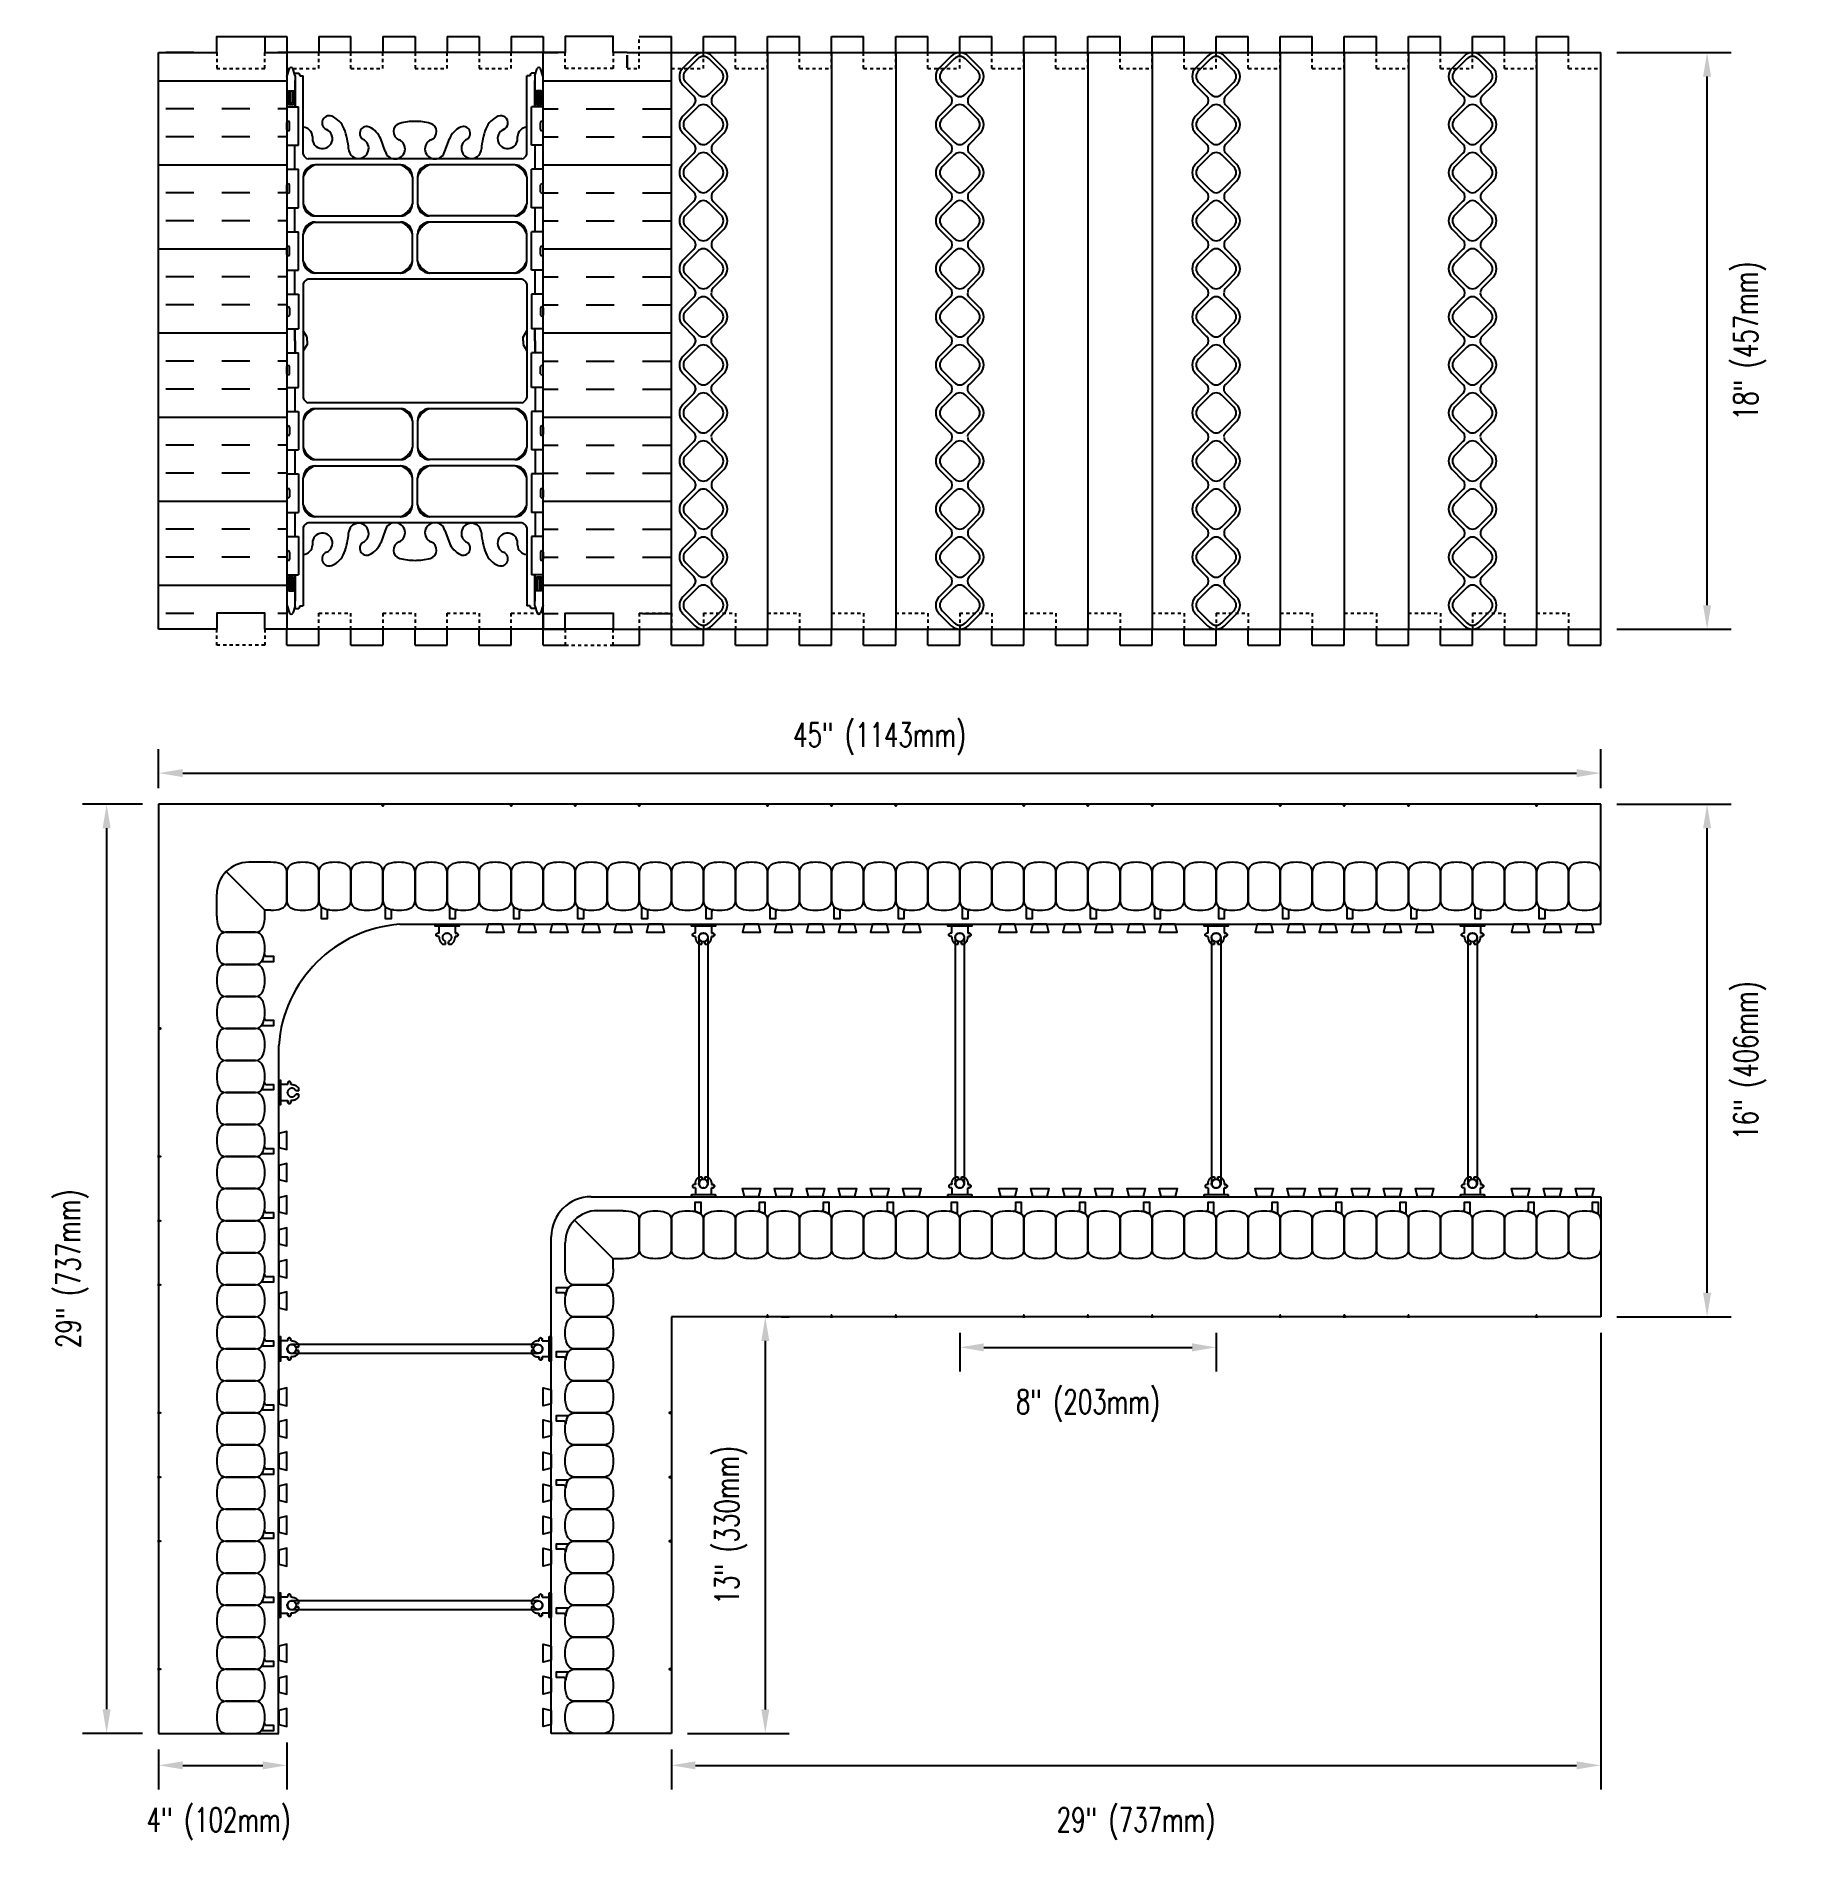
# Model space of a CAD drawing. Header units: inches. Extents: x 134.3 to 188.9, y 32.5 to 89.4.
import ezdxf

# ---------------------------------------------------------------- set-up
doc = ezdxf.new("R2010")
doc.units = ezdxf.units.IN
doc.header["$MEASUREMENT"] = 0
doc.linetypes.add('DASHED2', pattern=[0.375, 0.25, -0.125])
for name, color, linetype in [('HATCH', 12, 'Continuous'), ('line25', 2, 'Continuous'), ('LINE50', 5, 'Continuous'), ('LINE8', 8, 'Continuous'), ('LINE9', 9, 'Continuous'), ('TEXT', 4, 'Continuous'), ('Web_Edge', 9, 'Continuous')]:
    doc.layers.add(name, color=color, linetype=linetype)
doc.styles.add('DIM', font='romans.shx', dxfattribs={"width": 0.7})
doc.dimstyles.new('ext_8', dxfattribs={"dimscale": 8, "dimtxt": 0.09375, "dimasz": 0.09375, "dimexe": 0.09375, "dimexo": 0.0625, "dimgap": 0.0625, "dimtad": 1, "dimdec": 4, "dimzin": 3, "dimdsep": 46, "dimlunit": 4, "dimtxsty": 'DIM', "dimcen": 0.09, "dimdle": 0.09375, "dimclrt": 4, "dimadec": 0, "dimazin": 0, "dimtfac": 1, "dimtdec": 4, "dimtmove": 2, "dimatfit": 3, "dimfxl": 0, "dimfrac": 2, "dimtolj": 1, "dimtzin": 0, "dimarcsym": 0})

msp = doc.modelspace()

# ---------------------------------------------------------------- blocks, each defined once
blk = doc.blocks.new('*D12')
at = {"layer": 'Defpoints', "color": 0}
for p in [(183.162, 66.393), (138.162, 65.424), (183.162, 65.424)]:
    blk.add_point(p, dxfattribs=at)
at = {"layer": 'TEXT', "color": 0, "lineweight": -2}
for p, q in [((138.162, 65.924), (138.162, 67.143)), ((183.162, 65.924), (183.162, 67.143)), ((138.912, 66.393), (182.412, 66.393))]:
    blk.add_line(p, q, dxfattribs=at)
at = {"layer": 'TEXT', "color": 0}
for points in [[(138.912, 66.518), (138.912, 66.268), (138.162, 66.393)], [(182.412, 66.518), (182.412, 66.268), (183.162, 66.393)]]:
    blk.add_solid(points, dxfattribs=at)
at = {"layer": 'TEXT', "color": 4, "insert": (160.662, 67.465), "char_height": 0.75, "attachment_point": 5, "style": 'DIM'}
blk.add_mtext('\\A1;45" (1143mm)', dxfattribs=at)
blk = doc.blocks.new('*D13')
at = {"layer": 'Defpoints', "color": 0}
for p in [(163.162, 49.424), (171.162, 49.424), (171.162, 48.472)]:
    blk.add_point(p, dxfattribs=at)
at = {"layer": 'TEXT', "color": 0, "lineweight": -2}
for p, q in [((163.162, 48.924), (163.162, 47.722)), ((163.912, 48.472), (170.412, 48.472)), ((171.162, 48.924), (171.162, 47.722))]:
    blk.add_line(p, q, dxfattribs=at)
at = {"layer": 'TEXT', "color": 0}
for points in [[(163.912, 48.597), (163.912, 48.347), (163.162, 48.472)], [(170.412, 48.597), (170.412, 48.347), (171.162, 48.472)]]:
    blk.add_solid(points, dxfattribs=at)
at = {"layer": 'TEXT', "color": 4, "insert": (167.162, 46.65), "char_height": 0.75, "attachment_point": 5, "style": 'DIM'}
blk.add_mtext('\\A1;8" (203mm)', dxfattribs=at)
blk = doc.blocks.new('*D14')
at = {"layer": 'Defpoints', "color": 0}
for p in [(138.162, 36.425), (142.162, 36.644), (142.162, 35.426)]:
    blk.add_point(p, dxfattribs=at)
at = {"layer": 'TEXT', "color": 0, "lineweight": -2}
for p, q in [((138.162, 35.925), (138.162, 34.676)), ((142.162, 36.144), (142.162, 34.676)), ((138.912, 35.426), (141.412, 35.426))]:
    blk.add_line(p, q, dxfattribs=at)
at = {"layer": 'TEXT', "color": 0}
for points in [[(138.912, 35.551), (138.912, 35.301), (138.162, 35.426)], [(141.412, 35.551), (141.412, 35.301), (142.162, 35.426)]]:
    blk.add_solid(points, dxfattribs=at)
at = {"layer": 'TEXT', "color": 4, "insert": (140.037, 33.605), "char_height": 0.75, "attachment_point": 5, "style": 'DIM'}
blk.add_mtext('\\A1;4" (102mm) ', dxfattribs=at)
blk = doc.blocks.new('*D15')
at = {"layer": 'Defpoints', "color": 0}
for p in [(138.162, 65.424), (136.539, 36.425), (138.157, 36.425)]:
    blk.add_point(p, dxfattribs=at)
at = {"layer": 'TEXT', "color": 0, "lineweight": -2}
for p, q in [((137.662, 65.424), (135.789, 65.424)), ((136.539, 64.674), (136.539, 37.175)), ((137.657, 36.425), (135.789, 36.425))]:
    blk.add_line(p, q, dxfattribs=at)
at = {"layer": 'TEXT', "color": 0}
for points in [[(136.414, 64.674), (136.664, 64.674), (136.539, 65.424)], [(136.414, 37.175), (136.664, 37.175), (136.539, 36.425)]]:
    blk.add_solid(points, dxfattribs=at)
at = {"layer": 'TEXT', "color": 4, "insert": (135.468, 50.925), "char_height": 0.75, "attachment_point": 5, "rotation": 90, "style": 'DIM'}
blk.add_mtext('\\A1;29" (737mm)', dxfattribs=at)
blk = doc.blocks.new('*D16')
at = {"layer": 'Defpoints', "color": 0}
for p in [(183.162, 65.424), (186.482, 65.424), (183.162, 49.424)]:
    blk.add_point(p, dxfattribs=at)
at = {"layer": 'TEXT', "color": 0, "lineweight": -2}
for p, q in [((183.662, 65.424), (187.232, 65.424)), ((186.482, 50.174), (186.482, 64.674)), ((183.662, 49.424), (187.232, 49.424))]:
    blk.add_line(p, q, dxfattribs=at)
at = {"layer": 'TEXT', "color": 0}
for points in [[(186.357, 64.674), (186.607, 64.674), (186.482, 65.424)], [(186.357, 50.174), (186.607, 50.174), (186.482, 49.424)]]:
    blk.add_solid(points, dxfattribs=at)
at = {"layer": 'TEXT', "color": 4, "insert": (187.812, 57.424), "char_height": 0.75, "attachment_point": 5, "rotation": 90, "style": 'DIM'}
blk.add_mtext('\\A1;16" (406mm)', dxfattribs=at)
blk = doc.blocks.new('Connector')
blk.add_point((0.271, 0))
at = {"layer": 'LINE9'}
for p, q in [((0, 0.375), (0, -0.375)), ((0.062, -0.375), (0.062, 0.375)), ((0.281, 0.25), (0.062, 0.25))]:
    blk.add_line(p, q, dxfattribs=at)
for points, weights in [([(0.007, 0.375), (0.004, 0.375), (0, 0.375)], [1, 0.972587069138, 0.950305488115]), ([(0.327, 0.343), (0.308, 0.343), (0.281, 0.317), (0.281, 0.297)], [1, 0.85355339, 0.85355339, 1]), ([(0.328, 0.343), (0.327, 0.343), (0.327, 0.343)], [1, 0.70710678, 1]), ([(0.375, 0.297), (0.375, 0.317), (0.348, 0.343), (0.329, 0.343)], [1, 0.85355339, 0.85355339, 1]), ([(0.406, 0.25), (0.546, 0.25), (0.619, 0.131)], [0.958404415409, 0.794674173519, 0.864651571113]), ([(0.619, 0.052), (0.612, 0.049), (0.604, 0.049)], [0.83615024178, 0.892081430621, 1]), ([(0, -0.375), (0.004, -0.375), (0.007, -0.375)], [0.950305488115, 0.972587069138, 1]), ([(0.281, -0.297), (0.281, -0.317), (0.308, -0.343), (0.327, -0.343)], [1, 0.85355339, 0.85355339, 1]), ([(0.327, -0.343), (0.281, -0.343), (0.281, -0.297)], [1, 0.70710678, 1]), ([(0.329, -0.343), (0.348, -0.343), (0.375, -0.317), (0.375, -0.297)], [1, 0.85355339, 0.85355339, 1]), ([(0.375, -0.297), (0.375, -0.343), (0.329, -0.343)], [1, 0.70710678, 1]), ([(0.619, -0.131), (0.546, -0.25), (0.406, -0.25)], [0.864651574428, 0.794674169686, 0.958404415195]), ([(0.604, -0.049), (0.612, -0.049), (0.619, -0.052)], [1, 0.89208144177, 0.836150253337])]:
    blk.add_rational_spline(points, weights, degree=2, dxfattribs=at)
for points, degree in [([(0, 0.375), (0.002, 0.375), (0.005, 0.375), (0.007, 0.375)], 3), ([(0.007, 0.375), (0.021, 0.375), (0.051, 0.375), (0.062, 0.375), (0.062, 0.375)], 3), ([(0.281, 0.25), (0.281, 0.297)], 1), ([(0.327, 0.343), (0.327, 0.343), (0.328, 0.343), (0.328, 0.343)], 3), ([(0.328, 0.343), (0.329, 0.343), (0.329, 0.343), (0.329, 0.343)], 3), ([(0.375, 0.25), (0.375, 0.297)], 1), ([(0.406, 0.25), (0.375, 0.25)], 1), ([(0.406, 0.25), (0.406, 0.25)], 1), ([(0.406, 0.25), (0.406, 0.25)], 1), ([(0.406, 0.25), (0.406, 0.25)], 1), ([(0.406, 0.25), (0.406, 0.25)], 1), ([(0.406, 0.25), (0.406, 0.25)], 1), ([(0.406, 0.25), (0.406, 0.25)], 1), ([(0.406, 0.25), (0.406, 0.25)], 1), ([(0.406, 0.25), (0.406, 0.25)], 1), ([(0.406, 0.25), (0.406, 0.25)], 1), ([(0.406, 0.25), (0.406, 0.25)], 1), ([(0.406, 0.25), (0.406, 0.25)], 1), ([(0.406, 0.25), (0.406, 0.25)], 1), ([(0.406, 0.25), (0.406, 0.25)], 1), ([(0.406, 0.25), (0.406, 0.25)], 1), ([(0.406, 0.25), (0.406, 0.25)], 1), ([(0.406, 0.25), (0.406, 0.25)], 1), ([(0.406, 0.25), (0.406, 0.25)], 1), ([(0.406, 0.25), (0.406, 0.25)], 1), ([(0.406, 0.25), (0.406, 0.25)], 1), ([(0.406, 0.25), (0.406, 0.25)], 1), ([(0.406, 0.25), (0.406, 0.25)], 1), ([(0.406, 0.25), (0.406, 0.25)], 1), ([(0.406, 0.25), (0.406, 0.25)], 1), ([(0.406, 0.25), (0.406, 0.25)], 1), ([(0.604, 0.049), (0.532, 0.049)], 1), ([(0.532, 0.049), (0.532, 0.049)], 1), ([(0.532, 0.049), (0.532, 0.049)], 1), ([(0.532, 0.049), (0.532, 0.049)], 1), ([(0.532, 0.049), (0.532, 0.049)], 1), ([(0.532, 0.049), (0.532, 0.049)], 1), ([(0.532, 0.049), (0.532, 0.049)], 1), ([(0.532, 0.049), (0.532, 0.049)], 1), ([(0.532, 0.049), (0.532, 0.049)], 1), ([(0.532, 0.049), (0.532, 0.049)], 1), ([(0.532, 0.049), (0.532, 0.049)], 1), ([(0.604, 0.049), (0.609, 0.049), (0.614, 0.05), (0.619, 0.052)], 3), ([(0.604, 0.049), (0.604, 0.049)], 1), ([(0.604, 0.049), (0.604, 0.049)], 1), ([(0.604, 0.049), (0.604, 0.049)], 1), ([(0.604, 0.049), (0.604, 0.049)], 1), ([(0.619, 0.131), (0.619, 0.052)], 1), ([(0.619, 0.131), (0.619, 0.131)], 1), ([(0.619, 0.131), (0.619, 0.131)], 1), ([(0.619, 0.131), (0.619, 0.131)], 1), ([(0.619, 0.131), (0.619, 0.131)], 1), ([(0.007, -0.375), (0.005, -0.375), (0.002, -0.375), (0, -0.375)], 3), ([(0.062, -0.375), (0.062, -0.375), (0.051, -0.375), (0.021, -0.375), (0.007, -0.375)], 3), ([(0.062, -0.25), (0.281, -0.25)], 1), ([(0.281, -0.297), (0.281, -0.25)], 1), ([(0.281, -0.25), (0.281, -0.297)], 1), ([(0.328, -0.343), (0.328, -0.343), (0.327, -0.343), (0.327, -0.343)], 3), ([(0.329, -0.343), (0.329, -0.343), (0.329, -0.343), (0.328, -0.343)], 3), ([(0.375, -0.25), (0.375, -0.297)], 1), ([(0.375, -0.297), (0.375, -0.25)], 1), ([(0.406, -0.25), (0.375, -0.25)], 1), ([(0.406, -0.25), (0.406, -0.25)], 1), ([(0.406, -0.25), (0.406, -0.25)], 1), ([(0.406, -0.25), (0.406, -0.25)], 1), ([(0.406, -0.25), (0.406, -0.25)], 1), ([(0.406, -0.25), (0.406, -0.25)], 1), ([(0.406, -0.25), (0.406, -0.25)], 1), ([(0.406, -0.25), (0.406, -0.25)], 1), ([(0.406, -0.25), (0.406, -0.25)], 1), ([(0.406, -0.25), (0.406, -0.25)], 1), ([(0.406, -0.25), (0.406, -0.25)], 1), ([(0.406, -0.25), (0.406, -0.25)], 1), ([(0.532, -0.049), (0.604, -0.049)], 1), ([(0.604, -0.049), (0.58, -0.049), (0.556, -0.049), (0.532, -0.049)], 3), ([(0.532, -0.049), (0.532, -0.049)], 1), ([(0.532, -0.049), (0.532, -0.049)], 1), ([(0.532, -0.049), (0.532, -0.049)], 1), ([(0.532, -0.049), (0.532, -0.049)], 1), ([(0.619, -0.052), (0.614, -0.05), (0.609, -0.049), (0.604, -0.049)], 3), ([(0.604, -0.049), (0.604, -0.049)], 1), ([(0.604, -0.049), (0.604, -0.049)], 1), ([(0.604, -0.049), (0.604, -0.049)], 1), ([(0.604, -0.049), (0.604, -0.049)], 1), ([(0.604, -0.049), (0.604, -0.049)], 1), ([(0.604, -0.049), (0.604, -0.049)], 1), ([(0.604, -0.049), (0.604, -0.049)], 1), ([(0.604, -0.049), (0.604, -0.049)], 1), ([(0.619, -0.052), (0.619, -0.131)], 1), ([(0.619, -0.131), (0.619, -0.131)], 1), ([(0.619, -0.131), (0.619, -0.131)], 1), ([(0.619, -0.131), (0.619, -0.131)], 1), ([(0.619, -0.131), (0.619, -0.131)], 1)]:
    blk.add_open_spline(points, degree=degree, dxfattribs=at)
for points, weights, knots in [([(0.062, 0.375), (0.062, 0.375), (0.046, 0.375), (0.03, 0.375), (0.007, 0.375)], [0.868718858569, 0.861102746415, 1, 0.861102734288, 0.868718859898], [0, 0, 0, 0.5, 0.5, 1, 1, 1]), ([(0.532, 0.049), (0.472, 0.203), (0.333, 0.113), (0.157, 0), (0.333, -0.113), (0.472, -0.203), (0.532, -0.049)], [0.899508922286, 0.599718215298, 1, 0.54226024, 1, 0.599718224335, 0.899508908749], [0, 0, 0, 0.318112, 0.318112, 0.681888, 0.681888, 1, 1, 1]), ([(0.007, -0.375), (0.03, -0.375), (0.046, -0.375), (0.062, -0.375), (0.062, -0.375)], [0.868718859319, 0.861102739573, 1, 0.861102742958, 0.868718858948], [0, 0, 0, 0.5, 0.5, 1, 1, 1])]:
    blk.add_rational_spline(points, weights, degree=2, knots=knots, dxfattribs=at)
blk = doc.blocks.new('WEB_CENTRE_TOP_8')
for p, q in [((-0.141, 7.688), (-0.141, 0)), ((0.141, 7.688), (0.141, 0))]:
    blk.add_line(p, q)
for centre in [(0, 7.688), (0, 0)]:
    blk.add_circle(centre, 0.141)
blk = doc.blocks.new('*D43')
at = {"layer": 'Defpoints', "color": 0}
for p in [(157.093, 49.424), (154.162, 36.424), (157.093, 36.424)]:
    blk.add_point(p, dxfattribs=at)
at = {"layer": 'TEXT', "color": 0, "lineweight": -2}
for p, q in [((157.593, 49.424), (157.843, 49.424)), ((157.093, 48.674), (157.093, 37.174)), ((154.662, 36.424), (157.843, 36.424))]:
    blk.add_line(p, q, dxfattribs=at)
at = {"layer": 'TEXT', "color": 0}
for points in [[(156.968, 48.674), (157.218, 48.674), (157.093, 49.424)], [(156.968, 37.174), (157.218, 37.174), (157.093, 36.424)]]:
    blk.add_solid(points, dxfattribs=at)
at = {"layer": 'TEXT', "color": 4, "insert": (156.022, 42.924), "char_height": 0.75, "attachment_point": 5, "rotation": 90, "style": 'DIM'}
blk.add_mtext('\\A1;13" (330mm)', dxfattribs=at)
blk = doc.blocks.new('*D44')
at = {"layer": 'Defpoints', "color": 0}
for p in [(183.162, 49.424), (154.162, 36.424), (183.162, 35.426)]:
    blk.add_point(p, dxfattribs=at)
at = {"layer": 'TEXT', "color": 0, "lineweight": -2}
for p, q in [((183.162, 48.924), (183.162, 34.676)), ((154.162, 35.924), (154.162, 34.676)), ((154.912, 35.426), (182.412, 35.426))]:
    blk.add_line(p, q, dxfattribs=at)
at = {"layer": 'TEXT', "color": 0}
for points in [[(154.912, 35.551), (154.912, 35.301), (154.162, 35.426)], [(182.412, 35.551), (182.412, 35.301), (183.162, 35.426)]]:
    blk.add_solid(points, dxfattribs=at)
at = {"layer": 'TEXT', "color": 4, "insert": (168.662, 33.605), "char_height": 0.75, "attachment_point": 5, "style": 'DIM'}
blk.add_mtext('\\A1;29" (737mm)', dxfattribs=at)
blk = doc.blocks.new('*D45')
at = {"layer": 'Defpoints', "color": 0}
for p in [(183.162, 88.884), (186.482, 88.884), (183.162, 70.884)]:
    blk.add_point(p, dxfattribs=at)
at = {"layer": 'TEXT', "color": 0, "lineweight": -2}
for p, q in [((183.662, 88.884), (187.232, 88.884)), ((186.482, 71.634), (186.482, 88.134)), ((183.662, 70.884), (187.232, 70.884))]:
    blk.add_line(p, q, dxfattribs=at)
at = {"layer": 'TEXT', "color": 0}
for points in [[(186.357, 88.134), (186.607, 88.134), (186.482, 88.884)], [(186.357, 71.634), (186.607, 71.634), (186.482, 70.884)]]:
    blk.add_solid(points, dxfattribs=at)
at = {"layer": 'TEXT', "color": 4, "insert": (187.812, 79.884), "char_height": 0.75, "attachment_point": 5, "rotation": 90, "style": 'DIM'}
blk.add_mtext('\\A1;18" (457mm)', dxfattribs=at)
blk = doc.blocks.new('WEB_INSERT_FRONT')
for p, q in [((-0.265, 8.89), (-0.64, 8.515)), ((0.64, 8.515), (0.265, 8.89)), ((-0.64, 7.985), (-0.297, 7.641)), ((0.309, 7.653), (0.64, 7.985)), ((0.25, 7.512), (0.25, 7.488)), ((-0.297, 7.359), (-0.64, 7.015)), ((0.64, 7.015), (0.309, 7.347)), ((-0.64, 6.485), (-0.297, 6.141)), ((0.309, 6.153), (0.64, 6.485)), ((-0.297, 5.859), (-0.64, 5.515)), ((0.25, 6.012), (0.25, 5.988)), ((0.64, 5.515), (0.309, 5.847)), ((-0.64, 4.985), (-0.297, 4.641)), ((0.309, 4.653), (0.64, 4.985)), ((-0.297, 4.359), (-0.64, 4.015)), ((0.25, 4.512), (0.25, 4.488)), ((0.64, 4.015), (0.309, 4.347)), ((-0.297, 3.141), (-0.64, 3.485)), ((0.309, 3.153), (0.64, 3.485)), ((-0.297, 2.859), (-0.64, 2.515)), ((0.25, 3.012), (0.25, 2.988)), ((0.64, 2.515), (0.309, 2.847)), ((-0.64, 1.985), (-0.297, 1.641)), ((0.309, 1.653), (0.64, 1.985)), ((-0.297, 1.359), (-0.64, 1.015)), ((-0.64, 0.485), (-0.297, 0.141)), ((-0.297, -0.141), (-0.64, -0.485)), ((-0.64, -1.015), (-0.297, -1.359)), ((-0.297, -1.641), (-0.64, -1.985)), ((-0.64, -2.515), (-0.297, -2.859)), ((-0.297, -3.141), (-0.64, -3.485)), ((0.64, -3.485), (0.309, -3.153)), ((-0.64, -4.015), (-0.297, -4.359)), ((0.25, -4.488), (0.25, -4.512)), ((0.309, -4.347), (0.64, -4.015)), ((-0.297, -4.641), (-0.64, -4.985)), ((0.64, -4.985), (0.309, -4.653)), ((-0.64, -5.515), (-0.297, -5.859)), ((0.309, -5.847), (0.64, -5.515)), ((-0.297, -6.141), (-0.64, -6.485)), ((0.25, -5.988), (0.25, -6.012)), ((0.64, -6.485), (0.309, -6.153)), ((-0.64, -7.015), (-0.297, -7.359)), ((0.297, -7.359), (0.64, -7.015)), ((-0.297, -7.641), (-0.64, -7.985)), ((0.64, -7.985), (0.297, -7.641)), ((-0.64, -8.515), (-0.265, -8.89)), ((0.265, -8.89), (0.64, -8.515))]:
    blk.add_line(p, q)
for points in [[(-0.552, 8.073), (-0.177, 7.698, 0.414214), (0.177, 7.698), (0.552, 8.073, 0.414214), (0.552, 8.427), (0.177, 8.802, 0.414214), (-0.177, 8.802), (-0.552, 8.427, 0.414214)], [(-0.552, 6.573), (-0.177, 6.198, 0.414214), (0.177, 6.198), (0.552, 6.573, 0.414214), (0.552, 6.927), (0.177, 7.302, 0.414214), (-0.177, 7.302), (-0.552, 6.927, 0.414214)], [(-0.552, 5.073), (-0.177, 4.698, 0.414214), (0.177, 4.698), (0.552, 5.073, 0.414214), (0.552, 5.427), (0.177, 5.802, 0.414214), (-0.177, 5.802), (-0.552, 5.427, 0.414214)], [(-0.552, 3.573), (-0.177, 3.198, 0.414214), (0.177, 3.198), (0.552, 3.573, 0.414214), (0.552, 3.927), (0.177, 4.302, 0.414214), (-0.177, 4.302), (-0.552, 3.927, 0.414214)], [(-0.552, 3.573), (-0.177, 3.198, 0.414214), (0.177, 3.198), (0.552, 3.573, 0.414214), (0.552, 3.927), (0.177, 4.302, 0.414214), (-0.177, 4.302), (-0.552, 3.927, 0.414214)], [(-0.552, 2.073), (-0.177, 1.698, 0.414214), (0.177, 1.698), (0.552, 2.073, 0.414214), (0.552, 2.427), (0.177, 2.802, 0.414214), (-0.177, 2.802), (-0.552, 2.427, 0.414214)], [(-0.552, 0.573), (-0.177, 0.198, 0.414214), (0.177, 0.198), (0.552, 0.573, 0.414214), (0.552, 0.927), (0.177, 1.302, 0.414214), (-0.177, 1.302), (-0.552, 0.927, 0.414214)], [(-0.552, -0.927), (-0.177, -1.302, 0.414214), (0.177, -1.302), (0.552, -0.927, 0.414214), (0.552, -0.573), (0.177, -0.198, 0.414214), (-0.177, -0.198), (-0.552, -0.573, 0.414214)], [(-0.552, -2.427), (-0.177, -2.802, 0.414214), (0.177, -2.802), (0.552, -2.427, 0.414214), (0.552, -2.073), (0.177, -1.698, 0.414214), (-0.177, -1.698), (-0.552, -2.073, 0.414214)], [(-0.552, -3.927), (-0.177, -4.302, 0.414214), (0.177, -4.302), (0.552, -3.927, 0.414214), (0.552, -3.573), (0.177, -3.198, 0.414214), (-0.177, -3.198), (-0.552, -3.573, 0.414214)], [(-0.552, -5.427), (-0.177, -5.802, 0.414214), (0.177, -5.802), (0.552, -5.427, 0.414214), (0.552, -5.073), (0.177, -4.698, 0.414214), (-0.177, -4.698), (-0.552, -5.073, 0.414214)], [(-0.552, -6.927), (-0.177, -7.302, 0.414214), (0.177, -7.302), (0.552, -6.927, 0.414214), (0.552, -6.573), (0.177, -6.198, 0.414214), (-0.177, -6.198), (-0.552, -6.573, 0.414214)], [(-0.552, -8.427), (-0.177, -8.802, 0.414214), (0.177, -8.802), (0.552, -8.427, 0.414214), (0.552, -8.073), (0.177, -7.698, 0.414214), (-0.177, -7.698), (-0.552, -8.073, 0.414214)]]:
    blk.add_lwpolyline(points, format="xyb", close=True)
blk.add_lwpolyline([(0.25, -2.988, -0.198912), (0.309, -2.847), (0.64, -2.515, 0.414214), (0.64, -1.985), (0.309, -1.653, -0.198912), (0.25, -1.512), (0.25, -1.488, -0.198912), (0.309, -1.347), (0.64, -1.015, 0.414214), (0.64, -0.485), (0.309, -0.153, -0.198912), (0.25, -0.012), (0.25, 0.012, -0.198912), (0.309, 0.153), (0.64, 0.485, 0.414214), (0.64, 1.015), (0.309, 1.347, -0.198912), (0.25, 1.488)], format="xyb")
for centre, radius, start, end in [((0, 8.625), 0.375, 45, 135), ((-0.375, 8.25), 0.375, 135, 225), ((0.375, 8.25), 0.375, 315, 45), ((-0.438, 7.5), 0.2, 315, 45), ((0.45, 7.512), 0.2, 135, 180), ((0.45, 7.488), 0.2, 180, 225), ((-0.375, 6.75), 0.375, 135, 225), ((0.375, 6.75), 0.375, 315, 45), ((-0.438, 6), 0.2, 315, 45), ((0.45, 6.012), 0.2, 135, 180), ((0.45, 5.988), 0.2, 180, 225), ((-0.375, 5.25), 0.375, 135, 225), ((0.375, 5.25), 0.375, 315, 45), ((-0.438, 4.5), 0.2, 315, 45), ((0.45, 4.512), 0.2, 135, 180), ((-0.375, 3.75), 0.375, 135, 225), ((0.45, 4.488), 0.2, 180, 225), ((0.375, 3.75), 0.375, 315, 45), ((-0.438, 3), 0.2, 315, 45), ((0.45, 3.012), 0.2, 135, 180), ((0.45, 2.988), 0.2, 180, 225), ((-0.375, 2.25), 0.375, 135, 225), ((0.375, 2.25), 0.375, 315, 45), ((-0.438, 1.5), 0.2, 315, 45), ((0.45, 1.512), 0.2, 135, 180), ((-0.375, 0.75), 0.375, 135, 225), ((-0.438, 0), 0.2, 315, 45), ((-0.375, -0.75), 0.375, 135, 225), ((-0.438, -1.5), 0.2, 315, 45), ((-0.375, -2.25), 0.375, 135, 225), ((-0.438, -3), 0.2, 315, 45), ((0.45, -3.012), 0.2, 180, 225), ((-0.375, -3.75), 0.375, 135, 225), ((0.375, -3.75), 0.375, 315, 45), ((-0.438, -4.5), 0.2, 315, 45), ((0.45, -4.488), 0.2, 135, 180), ((0.45, -4.512), 0.2, 180, 225), ((-0.375, -5.25), 0.375, 135, 225), ((0.375, -5.25), 0.375, 315, 45), ((-0.438, -6), 0.2, 315, 45), ((0.45, -5.988), 0.2, 135, 180), ((0.45, -6.012), 0.2, 180, 225), ((-0.375, -6.75), 0.375, 135, 225), ((0.375, -6.75), 0.375, 315, 45), ((-0.438, -7.5), 0.2, 315, 45), ((0.438, -7.5), 0.2, 135, 225), ((-0.375, -8.25), 0.375, 135, 225), ((0.375, -8.25), 0.375, 315, 45), ((0, -8.625), 0.375, 225, 315)]:
    blk.add_arc(centre, radius, start, end)

# ---------------------------------------------------------------- dimensions: what is measured, and where the dimension line sits
at = {"layer": 'TEXT'}
for base, p1, p2, text, picture, middle in [((186.48206, 88.88416), (183.1621, 70.88416), (183.1621, 88.88416), '18" (457mm)', '*D45', (187.81154, 79.88416)), ((186.48206, 65.42431), (183.1621, 49.42431), (183.1621, 65.42431), '16" (406mm)', '*D16', (187.81154, 57.42431))]:
    dim = msp.add_linear_dim(base=base, p1=p1, p2=p2, angle=90, text=text, dimstyle='ext_8', dxfattribs=at)
    dim.commit()
    dim.dimension.update_dxf_attribs({"geometry": picture, "text_midpoint": middle, "dimtype": 160})
dim = msp.add_linear_dim(base=(183.1621, 66.39328), p1=(138.1621, 65.42431), p2=(183.1621, 65.42431), text='45" (1143mm)', dimstyle='ext_8', dxfattribs=at)
dim.commit()
dim.dimension.update_dxf_attribs({"geometry": '*D12', "text_midpoint": (160.6621, 67.46471)})
dim = msp.add_linear_dim(base=(136.53944, 36.42472), p1=(138.1621, 65.42431), p2=(138.15683, 36.42472), angle=90, text='29" (737mm)', dimstyle='ext_8', dxfattribs=at)
dim.commit()
dim.dimension.update_dxf_attribs({"geometry": '*D15', "text_midpoint": (135.46801, 50.92451)})
dim = msp.add_linear_dim(base=(157.09326, 36.42431), p1=(157.09326, 49.42431), p2=(154.1621, 36.42431), angle=90, text='13" (330mm)', dimstyle='ext_8', override={"dimarcsym": 1}, dxfattribs=at)
dim.commit()
dim.dimension.update_dxf_attribs({"geometry": '*D43', "text_midpoint": (156.02183, 42.92431)})
dim = msp.add_linear_dim(base=(183.1621, 35.42636), p1=(154.1621, 36.42431), p2=(183.1621, 49.42431), text='29" (737mm)', dimstyle='ext_8', override={"dimarcsym": 1}, dxfattribs=at)
dim.commit()
dim.dimension.update_dxf_attribs({"geometry": '*D44', "text_midpoint": (168.6621, 33.60493), "dimtype": 160})
for base, p1, p2, text, picture, middle in [((171.1621, 48.47168), (163.1621, 49.42431), (171.1621, 49.42431), '8" (203mm)', '*D13', (167.1621, 46.65025)), ((142.1621, 35.42636), (138.1621, 36.42472), (142.1621, 36.64355), '4" (102mm) ', '*D14', (140.0371, 33.60493))]:
    dim = msp.add_linear_dim(base=base, p1=p1, p2=p2, text=text, dimstyle='ext_8', dxfattribs=at)
    dim.commit()
    dim.dimension.update_dxf_attribs({"geometry": picture, "text_midpoint": middle, "dimtype": 160})

# ---------------------------------------------------------------- hatches: boundary and pattern name
at = {"layer": 'HATCH'}
h = msp.add_hatch(dxfattribs=at)
h.set_pattern_fill('INSUL', color=256, scale=7, angle=180, style=0)
h.set_pattern_definition([(180, (92.0052, -145.6224), (-3e-16, -2.625), []), (180, (92.0052, -146.4974), (-3e-16, -2.625), [0.875, -0.875]), (180, (92.0052, -147.3724), (-3e-16, -2.625), [0.875, -0.875])])
h.paths.add_polyline_path([(142.1621, 88.88416), (141.4746, 88.88416), (141.4746, 88.38416), (139.9746, 88.38416), (139.9746, 88.88416), (138.1621, 88.88416), (138.1621, 70.88416), (139.9746, 70.88416), (139.9746, 71.38416), (141.4746, 71.38416), (141.4746, 70.88416), (142.1621, 70.88416)])
h = msp.add_hatch(dxfattribs=at)
h.set_pattern_fill('INSUL', color=256, scale=7, style=0)
h.set_pattern_definition([(0, (92.0052, -145.6224), (0, 2.625), []), (0, (92.0052, -144.7474), (0, 2.625), [0.875, -0.875]), (0, (92.0052, -143.8724), (0, 2.625), [0.875, -0.875])])
h.paths.add_polyline_path([(150.1621, 70.88416), (150.8496, 70.88416), (150.8496, 71.38416), (152.3496, 71.38416), (152.3496, 70.88416), (154.1621, 70.88416), (154.1621, 88.88416), (152.3496, 88.88416), (152.3496, 88.38416), (150.8496, 88.38416), (150.8496, 88.88416), (150.1621, 88.88416)])

# ---------------------------------------------------------------- linework, layer by layer
for p, q in [((150.1621, 88.88416), (142.1621, 88.88416)), ((152.3496, 70.88416), (142.1621, 70.88416))]:
    msp.add_line(p, q, dxfattribs=at)
for points, degree in [([(152.78614, 88.40578), (152.78614, 88.53622), (152.78614, 88.66667), (152.78614, 88.79711)], 3), ([(152.78614, 88.79711), (152.78614, 88.60145), (152.78614, 88.40578)], 2)]:
    msp.add_open_spline(points, degree=degree, dxfattribs=at)
at = {"layer": 'line25'}
for p, q in [((142.1621, 88.88416), (142.1621, 70.88416)), ((150.1621, 70.88416), (150.1621, 88.88416)), ((157.1621, 88.88416), (157.1621, 70.88416)), ((159.1621, 88.88416), (159.1621, 70.88416)), ((161.1621, 88.88416), (161.1621, 70.88416)), ((165.1621, 88.88416), (165.1621, 70.88416)), ((167.1621, 88.88416), (167.1621, 70.88416)), ((169.1621, 88.88416), (169.1621, 70.88416)), ((173.1621, 88.88416), (173.1621, 70.88416)), ((175.1621, 88.88416), (175.1621, 70.88416)), ((177.1621, 88.88416), (177.1621, 70.88416)), ((181.1621, 88.88416), (181.1621, 70.88416)), ((142.1621, 87.18916), (142.52705, 87.18916)), ((142.52705, 85.98916), (142.52705, 87.18916)), ((150.1621, 87.18916), (149.79714, 87.18916)), ((149.79714, 85.98916), (149.79714, 87.18916)), ((142.1621, 85.98916), (142.52705, 85.98916)), ((150.1621, 85.98916), (149.79714, 85.98916)), ((142.1621, 85.23916), (142.52705, 85.23916)), ((142.52705, 84.03916), (142.52705, 85.23916)), ((150.1621, 85.23916), (149.79714, 85.23916)), ((149.79714, 84.03916), (149.79714, 85.23916)), ((142.1621, 84.03916), (142.52705, 84.03916)), ((150.1621, 84.03916), (149.79714, 84.03916)), ((142.1621, 83.28916), (142.52705, 83.28916)), ((142.52705, 82.08916), (142.52705, 83.28916)), ((150.1621, 83.28916), (149.79714, 83.28916)), ((149.79714, 82.08916), (149.79714, 83.28916)), ((142.1621, 82.08916), (142.52705, 82.08916)), ((150.1621, 82.08916), (149.79714, 82.08916)), ((142.1621, 81.33916), (142.52705, 81.33916)), ((142.52705, 81.33916), (142.52705, 80.25916)), ((150.1621, 81.33916), (149.79714, 81.33916)), ((149.79714, 81.33916), (149.79714, 80.25916)), ((142.1621, 80.25916), (142.52705, 80.25916)), ((150.1621, 80.25916), (149.79714, 80.25916)), ((142.1621, 79.50916), (142.52705, 79.50916)), ((142.52705, 78.42916), (142.52705, 79.50916)), ((150.1621, 79.50916), (149.79714, 79.50916)), ((149.79714, 78.42916), (149.79714, 79.50916)), ((142.1621, 78.88416), (142.1621, 70.88416)), ((142.1621, 78.42916), (142.52705, 78.42916)), ((150.1621, 78.42916), (149.79714, 78.42916)), ((142.1621, 77.67916), (142.52705, 77.67916)), ((142.52705, 77.67916), (142.52705, 76.47916)), ((150.1621, 77.67916), (149.79714, 77.67916)), ((149.79714, 77.67916), (149.79714, 76.47916)), ((142.1621, 76.47916), (142.52705, 76.47916)), ((150.1621, 76.47916), (149.79714, 76.47916)), ((142.1621, 75.72916), (142.52705, 75.72916)), ((142.52705, 75.72916), (142.52705, 74.52916)), ((150.1621, 75.72916), (149.79714, 75.72916)), ((149.79714, 75.72916), (149.79714, 74.52916)), ((142.1621, 74.52916), (142.52705, 74.52916)), ((150.1621, 74.52916), (149.79714, 74.52916)), ((142.1621, 73.77916), (142.52705, 73.77916)), ((142.52705, 73.77916), (142.52705, 72.57916)), ((150.1621, 73.77916), (149.79714, 73.77916)), ((149.79714, 73.77916), (149.79714, 72.57916)), ((142.1621, 72.57916), (142.52705, 72.57916)), ((150.1621, 72.57916), (149.79714, 72.57916)), ((145.69326, 61.67431), (183.1621, 61.67431)), ((141.90134, 36.42307), (141.91076, 57.8932)), ((151.6621, 53.17431), (183.1621, 53.17431)), ((150.4121, 36.42431), (150.4121, 51.92431))]:
    msp.add_line(p, q, dxfattribs=at)
for points in [[(148.44326, 61.67431), (148.38093, 61.42431), (148.94326, 61.42431), (148.88093, 61.67431)], [(149.44326, 61.67431), (149.38093, 61.42431), (149.94326, 61.42431), (149.88093, 61.67431)], [(150.44326, 61.67431), (150.38093, 61.42431), (150.94326, 61.42431), (150.88093, 61.67431)], [(151.44326, 61.67431), (151.38093, 61.42431), (151.94326, 61.42431), (151.88093, 61.67431)], [(152.44326, 61.67431), (152.38093, 61.42431), (152.94326, 61.42431), (152.88093, 61.67431)], [(153.44326, 61.67431), (153.38093, 61.42431), (153.94326, 61.42431), (153.88093, 61.67431)], [(156.44326, 61.67431), (156.38093, 61.42431), (156.94326, 61.42431), (156.88093, 61.67431)], [(157.44326, 61.67431), (157.38093, 61.42431), (157.94326, 61.42431), (157.88093, 61.67431)], [(158.44326, 61.67431), (158.38093, 61.42431), (158.94326, 61.42431), (158.88093, 61.67431)], [(159.44326, 61.67431), (159.38093, 61.42431), (159.94326, 61.42431), (159.88093, 61.67431)], [(160.44326, 61.67431), (160.38093, 61.42431), (160.94326, 61.42431), (160.88093, 61.67431)], [(161.44326, 61.67431), (161.38093, 61.42431), (161.94326, 61.42431), (161.88093, 61.67431)], [(164.44326, 61.67431), (164.38093, 61.42431), (164.94326, 61.42431), (164.88093, 61.67431)], [(165.44326, 61.67431), (165.38093, 61.42431), (165.94326, 61.42431), (165.88093, 61.67431)], [(166.44326, 61.67431), (166.38093, 61.42431), (166.94326, 61.42431), (166.88093, 61.67431)], [(167.44326, 61.67431), (167.38093, 61.42431), (167.94326, 61.42431), (167.88093, 61.67431)], [(168.44326, 61.67431), (168.38093, 61.42431), (168.94326, 61.42431), (168.88093, 61.67431)], [(169.44326, 61.67431), (169.38093, 61.42431), (169.94326, 61.42431), (169.88093, 61.67431)], [(172.44326, 61.67431), (172.38093, 61.42431), (172.94326, 61.42431), (172.88093, 61.67431)], [(173.44326, 61.67431), (173.38093, 61.42431), (173.94326, 61.42431), (173.88093, 61.67431)], [(174.44326, 61.67431), (174.38093, 61.42431), (174.94326, 61.42431), (174.88093, 61.67431)], [(175.44326, 61.67431), (175.38093, 61.42431), (175.94326, 61.42431), (175.88093, 61.67431)], [(176.44326, 61.67431), (176.38093, 61.42431), (176.94326, 61.42431), (176.88093, 61.67431)], [(177.44326, 61.67431), (177.38093, 61.42431), (177.94326, 61.42431), (177.88093, 61.67431)], [(180.44326, 61.67431), (180.38093, 61.42431), (180.94326, 61.42431), (180.88093, 61.67431)], [(181.44326, 61.67431), (181.38093, 61.42431), (181.94326, 61.42431), (181.88093, 61.67431)], [(182.44326, 61.67431), (182.38093, 61.42431), (182.94326, 61.42431), (182.88093, 61.67431)], [(141.9121, 54.70547), (142.1621, 54.64314), (142.1621, 55.20547), (141.9121, 55.14314)], [(141.9121, 53.70547), (142.1621, 53.64314), (142.1621, 54.20547), (141.9121, 54.14314)], [(141.9121, 52.70547), (142.1621, 52.64314), (142.1621, 53.20547), (141.9121, 53.14314)], [(156.44326, 53.17431), (156.38093, 53.42431), (156.94326, 53.42431), (156.88093, 53.17431)], [(157.44326, 53.17431), (157.38093, 53.42431), (157.94326, 53.42431), (157.88093, 53.17431)], [(158.44326, 53.17431), (158.38093, 53.42431), (158.94326, 53.42431), (158.88093, 53.17431)], [(159.44326, 53.17431), (159.38093, 53.42431), (159.94326, 53.42431), (159.88093, 53.17431)], [(160.44326, 53.17431), (160.38093, 53.42431), (160.94326, 53.42431), (160.88093, 53.17431)], [(161.44326, 53.17431), (161.38093, 53.42431), (161.94326, 53.42431), (161.88093, 53.17431)], [(164.44326, 53.17431), (164.38093, 53.42431), (164.94326, 53.42431), (164.88093, 53.17431)], [(165.44326, 53.17431), (165.38093, 53.42431), (165.94326, 53.42431), (165.88093, 53.17431)], [(166.44326, 53.17431), (166.38093, 53.42431), (166.94326, 53.42431), (166.88093, 53.17431)], [(167.44326, 53.17431), (167.38093, 53.42431), (167.94326, 53.42431), (167.88093, 53.17431)], [(168.44326, 53.17431), (168.38093, 53.42431), (168.94326, 53.42431), (168.88093, 53.17431)], [(169.44326, 53.17431), (169.38093, 53.42431), (169.94326, 53.42431), (169.88093, 53.17431)], [(172.44326, 53.17431), (172.38093, 53.42431), (172.94326, 53.42431), (172.88093, 53.17431)], [(173.44326, 53.17431), (173.38093, 53.42431), (173.94326, 53.42431), (173.88093, 53.17431)], [(174.44326, 53.17431), (174.38093, 53.42431), (174.94326, 53.42431), (174.88093, 53.17431)], [(175.44326, 53.17431), (175.38093, 53.42431), (175.94326, 53.42431), (175.88093, 53.17431)], [(176.44326, 53.17431), (176.38093, 53.42431), (176.94326, 53.42431), (176.88093, 53.17431)], [(177.44326, 53.17431), (177.38093, 53.42431), (177.94326, 53.42431), (177.88093, 53.17431)], [(180.44326, 53.17431), (180.38093, 53.42431), (180.94326, 53.42431), (180.88093, 53.17431)], [(181.44326, 53.17431), (181.38093, 53.42431), (181.94326, 53.42431), (181.88093, 53.17431)], [(182.44326, 53.17431), (182.38093, 53.42431), (182.94326, 53.42431), (182.88093, 53.17431)], [(141.9121, 51.70547), (142.1621, 51.64314), (142.1621, 52.20547), (141.9121, 52.14314)], [(141.9121, 50.70547), (142.1621, 50.64314), (142.1621, 51.20547), (141.9121, 51.14314)], [(141.9121, 49.70547), (142.1621, 49.64314), (142.1621, 50.20547), (141.9121, 50.14314)], [(141.9121, 46.70547), (142.1621, 46.64314), (142.1621, 47.20547), (141.9121, 47.14314)], [(150.4121, 46.70547), (150.1621, 46.64314), (150.1621, 47.20547), (150.4121, 47.14314)], [(141.9121, 45.70547), (142.1621, 45.64314), (142.1621, 46.20547), (141.9121, 46.14314)], [(150.4121, 45.70547), (150.1621, 45.64314), (150.1621, 46.20547), (150.4121, 46.14314)], [(141.9121, 44.70547), (142.1621, 44.64314), (142.1621, 45.20547), (141.9121, 45.14314)], [(150.4121, 44.70547), (150.1621, 44.64314), (150.1621, 45.20547), (150.4121, 45.14314)], [(141.9121, 43.70547), (142.1621, 43.64314), (142.1621, 44.20547), (141.9121, 44.14314)], [(150.4121, 43.70547), (150.1621, 43.64314), (150.1621, 44.20547), (150.4121, 44.14314)], [(141.9121, 42.70547), (142.1621, 42.64314), (142.1621, 43.20547), (141.9121, 43.14314)], [(150.4121, 42.70547), (150.1621, 42.64314), (150.1621, 43.20547), (150.4121, 43.14314)], [(141.9121, 41.70547), (142.1621, 41.64314), (142.1621, 42.20547), (141.9121, 42.14314)], [(150.4121, 41.70547), (150.1621, 41.64314), (150.1621, 42.20547), (150.4121, 42.14314)], [(141.9121, 38.70547), (142.1621, 38.64314), (142.1621, 39.20547), (141.9121, 39.14314)], [(150.4121, 38.70547), (150.1621, 38.64314), (150.1621, 39.20547), (150.4121, 39.14314)], [(141.9121, 37.70547), (142.1621, 37.64314), (142.1621, 38.20547), (141.9121, 38.14314)], [(150.4121, 37.70547), (150.1621, 37.64314), (150.1621, 38.20547), (150.4121, 38.14314)], [(141.9121, 36.70547), (142.1621, 36.64314), (142.1621, 37.20547), (141.9121, 37.14314)], [(150.4121, 36.70547), (150.1621, 36.64314), (150.1621, 37.20547), (150.4121, 37.14314)]]:
    msp.add_lwpolyline(points, close=True, dxfattribs=at)
for centre, radius, start, end in [((145.98468, 57.60028), 4.08444, 94.091414, 175.887363), ((151.6621, 51.92431), 1.25, 90, 180)]:
    msp.add_arc(centre, radius, start, end, dxfattribs=at)
at = {"layer": 'LINE50'}
for p, q in [((138.1621, 70.88416), (138.1621, 88.88416)), ((152.7871, 88.88416), (183.1621, 88.88416)), ((154.1621, 70.88416), (154.1621, 88.88416)), ((183.1621, 70.88416), (183.1621, 88.88416)), ((152.7871, 70.88416), (183.1621, 70.88416)), ((183.1621, 65.42431), (138.1621, 65.42431)), ((138.1621, 65.42431), (138.1621, 36.42472)), ((183.1621, 61.67431), (183.1621, 65.42431)), ((183.1621, 53.17431), (183.1621, 49.42431)), ((183.1621, 49.42431), (154.1621, 49.42431)), ((154.1621, 49.42431), (154.1621, 36.42431)), ((138.1621, 36.42472), (141.9121, 36.42307)), ((154.1621, 36.42431), (150.4121, 36.42431))]:
    msp.add_line(p, q, dxfattribs=at)
for points in [[(138.1621, 88.88416), (139.9746, 88.88416), (139.9746, 89.38416), (141.4746, 89.38416), (141.4746, 88.88416), (142.1621, 88.88416)], [(152.7871, 88.88416), (152.3496, 88.88416), (152.3496, 89.38416), (150.8496, 89.38416), (150.8496, 88.88416), (150.1621, 88.88416)], [(142.1621, 70.88416), (141.4746, 70.88416), (141.4746, 71.38416), (139.9746, 71.38416), (139.9746, 70.88416), (138.1621, 70.88416)], [(150.1621, 70.88416), (150.8496, 70.88416), (150.8496, 71.38416), (152.3496, 71.38416), (152.3496, 70.88416), (152.7871, 70.88416)]]:
    msp.add_lwpolyline(points, dxfattribs=at)
at = {"layer": 'LINE8'}
for p, q in [((141.4746, 89.38416), (142.1621, 89.38416)), ((142.1621, 89.38416), (142.1621, 88.38416)), ((143.1621, 89.38416), (143.1621, 88.88416)), ((143.1621, 89.38416), (144.1621, 89.38416)), ((144.1621, 88.88416), (144.1621, 89.38416)), ((145.1621, 89.38416), (145.1621, 88.88416)), ((145.1621, 89.38416), (146.1621, 89.38416)), ((146.1621, 89.38416), (146.1621, 88.88416)), ((147.1621, 89.38416), (147.1621, 88.88416)), ((147.1621, 89.38416), (148.1621, 89.38416)), ((148.1621, 89.38416), (148.1621, 88.88416)), ((149.1621, 89.38416), (149.1621, 88.88416)), ((149.1621, 89.38416), (150.1621, 89.38416)), ((150.1621, 89.38416), (150.1621, 88.88416)), ((150.1621, 71.38416), (150.1621, 70.88416)), ((142.1621, 70.38416), (142.1621, 70.88416)), ((143.1621, 70.38416), (143.1621, 70.88416)), ((144.1621, 70.38416), (144.1621, 70.88416)), ((145.1621, 70.88416), (145.1621, 70.38416)), ((146.1621, 70.38416), (146.1621, 70.88416)), ((147.1621, 70.38416), (147.1621, 70.88416)), ((148.1621, 70.38416), (148.1621, 70.88416)), ((149.1621, 70.38416), (149.1621, 70.88416)), ((150.1621, 70.38416), (150.1621, 70.88416)), ((142.1621, 70.38416), (143.1621, 70.38416)), ((144.1621, 70.38416), (145.1621, 70.38416)), ((146.1621, 70.38416), (147.1621, 70.38416)), ((148.1621, 70.38416), (149.1621, 70.38416)), ((150.1621, 70.38416), (150.8496, 70.38416))]:
    msp.add_line(p, q, dxfattribs=at)
at = {"layer": 'LINE8', "linetype": 'DASHED2', "ltscale": 0.15}
for p, q in [((143.1621, 88.38416), (143.1621, 88.88416)), ((144.1621, 88.38416), (144.1621, 88.88416)), ((145.1621, 88.38416), (145.1621, 88.88416)), ((146.1621, 88.88416), (146.1621, 88.38416)), ((147.1621, 88.38416), (147.1621, 88.88416)), ((148.1621, 88.88416), (148.1621, 88.38416)), ((149.1621, 88.38416), (149.1621, 88.88416)), ((142.1621, 88.38416), (143.1621, 88.38416)), ((144.1621, 88.38416), (145.1621, 88.38416)), ((146.1621, 88.38416), (147.1621, 88.38416)), ((148.1621, 88.38416), (149.1621, 88.38416)), ((143.1621, 71.38416), (144.1621, 71.38416)), ((143.1621, 70.88416), (143.1621, 71.38416)), ((144.1621, 70.88416), (144.1621, 71.38416)), ((145.1621, 71.38416), (146.1621, 71.38416)), ((145.1621, 71.38416), (145.1621, 70.88416)), ((146.1621, 71.38416), (146.1621, 70.88416)), ((147.1621, 71.38416), (148.1621, 71.38416)), ((147.1621, 70.88416), (147.1621, 71.38416)), ((148.1621, 71.38416), (148.1621, 70.88416)), ((149.1621, 71.38416), (150.1621, 71.38416)), ((149.1621, 70.88416), (149.1621, 71.38416))]:
    msp.add_line(p, q, dxfattribs=at)
at = {"layer": 'LINE9', "linetype": 'DASHED2', "ltscale": 0.15}
for p, q in [((153.1621, 88.38416), (153.1621, 89.38416)), ((154.1621, 88.38416), (154.1621, 88.88416)), ((155.1621, 88.38416), (155.1621, 88.88416)), ((156.1621, 88.38416), (156.1621, 88.88416)), ((157.1621, 88.38416), (157.1621, 88.88416)), ((158.1621, 88.38416), (158.1621, 88.88416)), ((159.1621, 88.38416), (159.1621, 88.88416)), ((160.1621, 88.38416), (160.1621, 88.88416)), ((161.1621, 88.38416), (161.1621, 88.88416)), ((162.1621, 88.38416), (162.1621, 88.88416)), ((163.1621, 88.38416), (163.1621, 88.88416)), ((164.1621, 88.38416), (164.1621, 88.88416)), ((165.1621, 88.38416), (165.1621, 88.88416)), ((166.1621, 88.38416), (166.1621, 88.88416)), ((167.1621, 88.38416), (167.1621, 88.88416)), ((168.1621, 88.38416), (168.1621, 88.88416)), ((169.1621, 88.38416), (169.1621, 88.88416)), ((170.1621, 88.38416), (170.1621, 88.88416)), ((171.1621, 88.38416), (171.1621, 88.88416)), ((172.1621, 88.38416), (172.1621, 88.88416)), ((173.1621, 88.38416), (173.1621, 88.88416)), ((174.1621, 88.38416), (174.1621, 88.88416)), ((175.1621, 88.38416), (175.1621, 88.88416)), ((176.1621, 88.38416), (176.1621, 88.88416)), ((177.1621, 88.38416), (177.1621, 88.88416)), ((178.1621, 88.38416), (178.1621, 88.88416)), ((179.1621, 88.38416), (179.1621, 88.88416)), ((180.1621, 88.38416), (180.1621, 88.88416)), ((181.1621, 88.38416), (181.1621, 88.88416)), ((182.1621, 88.38416), (182.1621, 88.88416)), ((183.1621, 88.38416), (183.1621, 88.88416)), ((152.7871, 88.38416), (153.1621, 88.38416)), ((154.1621, 88.38416), (155.1621, 88.38416)), ((156.1621, 88.38416), (157.1621, 88.38416)), ((158.1621, 88.38416), (159.1621, 88.38416)), ((160.1621, 88.38416), (161.1621, 88.38416)), ((162.1621, 88.38416), (163.1621, 88.38416)), ((164.1621, 88.38416), (165.1621, 88.38416)), ((166.1621, 88.38416), (167.1621, 88.38416)), ((168.1621, 88.38416), (169.1621, 88.38416)), ((170.1621, 88.38416), (171.1621, 88.38416)), ((172.1621, 88.38416), (173.1621, 88.38416)), ((174.1621, 88.38416), (175.1621, 88.38416)), ((176.1621, 88.38416), (177.1621, 88.38416)), ((178.1621, 88.38416), (179.1621, 88.38416)), ((180.1621, 88.38416), (181.1621, 88.38416)), ((182.1621, 88.38416), (183.1621, 88.38416)), ((153.1621, 71.38416), (153.1621, 70.88416)), ((153.1621, 71.38416), (154.1621, 71.38416)), ((154.1621, 71.38416), (154.1621, 70.88416)), ((155.1621, 71.38416), (156.1621, 71.38416)), ((155.1621, 71.38416), (155.1621, 70.88416)), ((156.1621, 71.38416), (156.1621, 70.88416)), ((157.1621, 71.38416), (158.1621, 71.38416)), ((158.1621, 71.38416), (158.1621, 70.88416)), ((159.1621, 71.38416), (159.1621, 70.88416)), ((159.1621, 71.38416), (160.1621, 71.38416)), ((160.1621, 71.38416), (160.1621, 70.88416)), ((161.1621, 71.38416), (161.1621, 70.88416)), ((161.1621, 71.38416), (162.1621, 71.38416)), ((162.1621, 71.38416), (162.1621, 70.88416)), ((163.1621, 71.38416), (164.1621, 71.38416)), ((163.1621, 71.38416), (163.1621, 70.88416)), ((164.1621, 71.38416), (164.1621, 70.88416)), ((165.1621, 71.38416), (166.1621, 71.38416)), ((165.1621, 71.38416), (165.1621, 70.88416)), ((166.1621, 71.38416), (166.1621, 70.88416)), ((167.1621, 71.38416), (167.1621, 70.88416)), ((167.1621, 71.38416), (168.1621, 71.38416)), ((168.1621, 71.38416), (168.1621, 70.88416)), ((169.1621, 71.38416), (169.1621, 70.88416)), ((169.1621, 71.38416), (170.1621, 71.38416)), ((170.1621, 71.38416), (170.1621, 70.88416)), ((171.1621, 71.38416), (171.1621, 70.88416)), ((171.1621, 71.38416), (172.1621, 71.38416)), ((172.1621, 71.38416), (172.1621, 70.88416)), ((173.1621, 71.38416), (173.1621, 70.88416)), ((173.1621, 71.38416), (174.1621, 71.38416)), ((174.1621, 71.38416), (174.1621, 70.88416)), ((175.1621, 71.38416), (175.1621, 70.88416)), ((175.1621, 71.38416), (176.1621, 71.38416)), ((176.1621, 71.38416), (176.1621, 70.88416)), ((177.1621, 71.38416), (177.1621, 70.88416)), ((177.1621, 71.38416), (178.1621, 71.38416)), ((178.1621, 71.38416), (178.1621, 70.88416)), ((179.1621, 71.38416), (179.1621, 70.88416)), ((179.1621, 71.38416), (180.1621, 71.38416)), ((180.1621, 71.38416), (180.1621, 70.88416)), ((181.1621, 71.38416), (181.1621, 70.88416)), ((181.1621, 71.38416), (182.1621, 71.38416)), ((182.1621, 71.38416), (182.1621, 70.88416))]:
    msp.add_line(p, q, dxfattribs=at)
at = {"layer": 'LINE9'}
for p, q in [((153.1621, 89.38416), (154.1621, 89.38416)), ((154.1621, 88.88416), (154.1621, 89.38416)), ((155.1621, 88.88416), (155.1621, 89.38416)), ((155.1621, 89.38416), (156.1621, 89.38416)), ((156.1621, 88.88416), (156.1621, 89.38416)), ((157.1621, 88.88416), (157.1621, 89.38416)), ((157.1621, 89.38416), (158.1621, 89.38416)), ((158.1621, 88.88416), (158.1621, 89.38416)), ((159.1621, 88.88416), (159.1621, 89.38416)), ((159.1621, 89.38416), (160.1621, 89.38416)), ((160.1621, 88.88416), (160.1621, 89.38416)), ((161.1621, 88.88416), (161.1621, 89.38416)), ((161.1621, 89.38416), (162.1621, 89.38416)), ((162.1621, 88.88416), (162.1621, 89.38416)), ((163.1621, 88.88416), (163.1621, 89.38416)), ((163.1621, 89.38416), (164.1621, 89.38416)), ((164.1621, 88.88416), (164.1621, 89.38416)), ((165.1621, 88.88416), (165.1621, 89.38416)), ((165.1621, 89.38416), (166.1621, 89.38416)), ((166.1621, 88.88416), (166.1621, 89.38416)), ((167.1621, 88.88416), (167.1621, 89.38416)), ((167.1621, 89.38416), (168.1621, 89.38416)), ((168.1621, 88.88416), (168.1621, 89.38416)), ((169.1621, 89.38416), (170.1621, 89.38416)), ((169.1621, 88.88416), (169.1621, 89.38416)), ((170.1621, 88.88416), (170.1621, 89.38416)), ((171.1621, 89.38416), (172.1621, 89.38416)), ((171.1621, 88.88416), (171.1621, 89.38416)), ((172.1621, 88.88416), (172.1621, 89.38416)), ((173.1621, 89.38416), (174.1621, 89.38416)), ((173.1621, 88.88416), (173.1621, 89.38416)), ((174.1621, 88.88416), (174.1621, 89.38416)), ((175.1621, 89.38416), (176.1621, 89.38416)), ((175.1621, 88.88416), (175.1621, 89.38416)), ((176.1621, 88.88416), (176.1621, 89.38416)), ((177.1621, 89.38416), (178.1621, 89.38416)), ((177.1621, 88.88416), (177.1621, 89.38416)), ((178.1621, 88.88416), (178.1621, 89.38416)), ((179.1621, 89.38416), (180.1621, 89.38416)), ((179.1621, 88.88416), (179.1621, 89.38416)), ((180.1621, 88.88416), (180.1621, 89.38416)), ((181.1621, 89.38416), (182.1621, 89.38416)), ((181.1621, 88.88416), (181.1621, 89.38416)), ((182.1621, 88.88416), (182.1621, 89.38416)), ((142.1621, 86.47916), (142.1621, 86.69916)), ((142.1621, 86.64416), (142.1621, 86.64416)), ((142.1621, 86.53416), (142.1621, 86.53416)), ((142.2021, 86.73916), (142.2021, 86.73916)), ((142.2421, 86.47916), (142.2421, 86.69916)), ((150.08209, 86.47916), (150.08209, 86.69916)), ((150.12209, 86.73916), (150.12209, 86.73916)), ((150.16209, 86.47916), (150.16209, 86.69916)), ((150.1621, 86.64416), (150.16209, 86.64416)), ((150.1621, 86.53416), (150.16209, 86.53416)), ((142.2021, 86.43916), (142.2021, 86.43916)), ((150.12209, 86.43916), (150.12209, 86.43916)), ((142.2021, 84.78916), (142.2021, 84.78916)), ((150.12209, 84.78916), (150.12209, 84.78916)), ((142.1621, 84.52916), (142.1621, 84.74916)), ((142.1621, 84.69416), (142.1621, 84.69416)), ((142.1621, 84.58416), (142.1621, 84.58416)), ((142.2021, 84.48916), (142.2021, 84.48916)), ((142.2421, 84.52916), (142.2421, 84.74916)), ((150.08209, 84.52916), (150.08209, 84.74916)), ((150.12209, 84.48916), (150.12209, 84.48916)), ((150.16209, 84.52916), (150.16209, 84.74916)), ((150.1621, 84.69416), (150.16209, 84.69416)), ((150.1621, 84.58416), (150.16209, 84.58416)), ((142.1621, 82.57916), (142.1621, 82.79916)), ((142.1621, 82.74416), (142.1621, 82.74416)), ((142.1621, 82.63416), (142.1621, 82.63416)), ((142.2021, 82.83916), (142.2021, 82.83916)), ((142.2021, 82.53916), (142.2021, 82.53916)), ((142.2421, 82.57916), (142.2421, 82.79916)), ((150.08209, 82.57916), (150.08209, 82.79916)), ((150.12209, 82.83916), (150.12209, 82.83916)), ((150.12209, 82.53916), (150.12209, 82.53916)), ((150.16209, 82.57916), (150.16209, 82.79916)), ((150.1621, 82.74416), (150.16209, 82.74416)), ((150.1621, 82.63416), (150.16209, 82.63416)), ((142.1621, 80.90916), (142.1621, 80.68916)), ((142.1621, 80.85416), (142.1621, 80.85416)), ((142.2021, 80.94916), (142.2021, 80.94916)), ((142.2421, 80.90916), (142.2421, 80.68916)), ((150.08209, 80.90916), (150.08209, 80.68916)), ((150.12209, 80.94916), (150.12209, 80.94916)), ((150.16209, 80.90916), (150.16209, 80.68916)), ((150.1621, 80.85416), (150.16209, 80.85416)), ((142.1621, 80.74416), (142.1621, 80.74416)), ((142.2021, 80.64916), (142.2021, 80.64916)), ((150.12209, 80.64916), (150.12209, 80.64916)), ((150.1621, 80.74416), (150.16209, 80.74416)), ((142.2021, 79.11916), (142.2021, 79.11916)), ((150.12209, 79.11916), (150.12209, 79.11916)), ((142.1621, 78.85916), (142.1621, 79.07916)), ((142.1621, 79.02416), (142.1621, 79.02416)), ((142.1621, 78.91416), (142.1621, 78.91416)), ((142.2021, 78.81916), (142.2021, 78.81916)), ((142.2421, 78.85916), (142.2421, 79.07916)), ((150.08209, 78.85916), (150.08209, 79.07916)), ((150.12209, 78.81916), (150.12209, 78.81916)), ((150.16209, 78.85916), (150.16209, 79.07916)), ((150.1621, 79.02416), (150.16209, 79.02416)), ((150.1621, 78.91416), (150.16209, 78.91416)), ((142.1621, 77.18916), (142.1621, 76.96916)), ((142.1621, 77.13416), (142.1621, 77.13416)), ((142.1621, 77.02416), (142.1621, 77.02416)), ((142.2021, 77.22916), (142.2021, 77.22916)), ((142.2021, 76.92916), (142.2021, 76.92916)), ((142.2421, 77.18916), (142.2421, 76.96916)), ((150.08209, 77.18916), (150.08209, 76.96916)), ((150.12209, 77.22916), (150.12209, 77.22916)), ((150.12209, 76.92916), (150.12209, 76.92916)), ((150.16209, 77.18916), (150.16209, 76.96916)), ((150.1621, 77.13416), (150.16209, 77.13416)), ((150.1621, 77.02416), (150.16209, 77.02416)), ((142.1621, 75.23916), (142.1621, 75.01916)), ((142.1621, 75.18416), (142.1621, 75.18416)), ((142.2421, 75.23916), (142.2421, 75.01916)), ((150.08209, 75.23916), (150.08209, 75.01916)), ((150.16209, 75.23916), (150.16209, 75.01916)), ((150.1621, 75.18416), (150.16209, 75.18416)), ((142.1621, 75.07416), (142.1621, 75.07416)), ((142.2021, 74.97916), (142.2021, 74.97916)), ((150.12209, 74.97916), (150.12209, 74.97916)), ((150.1621, 75.07416), (150.16209, 75.07416)), ((142.1621, 73.28916), (142.1621, 73.06916)), ((142.1621, 73.23416), (142.1621, 73.23416)), ((142.1621, 73.12416), (142.1621, 73.12416)), ((142.2021, 73.32916), (142.2021, 73.32916)), ((142.2021, 73.02916), (142.2021, 73.02916)), ((142.2421, 73.28916), (142.2421, 73.06916)), ((150.08209, 73.28916), (150.08209, 73.06916)), ((150.12209, 73.32916), (150.12209, 73.32916)), ((150.12209, 73.02916), (150.12209, 73.02916)), ((150.16209, 73.28916), (150.16209, 73.06916)), ((150.1621, 73.23416), (150.16209, 73.23416)), ((150.1621, 73.12416), (150.16209, 73.12416)), ((157.1621, 71.38416), (157.1621, 70.88416)), ((153.1621, 70.88416), (153.1621, 70.38416)), ((154.1621, 70.38416), (154.1621, 70.88416)), ((155.1621, 70.38416), (155.1621, 70.88416)), ((156.1621, 70.38416), (156.1621, 70.88416)), ((157.1621, 70.38416), (157.1621, 70.88416)), ((158.1621, 70.38416), (158.1621, 70.88416)), ((159.1621, 70.38416), (159.1621, 70.88416)), ((160.1621, 70.38416), (160.1621, 70.88416)), ((161.1621, 70.38416), (161.1621, 70.88416)), ((162.1621, 70.38416), (162.1621, 70.88416)), ((163.1621, 70.38416), (163.1621, 70.88416)), ((164.1621, 70.38416), (164.1621, 70.88416)), ((165.1621, 70.38416), (165.1621, 70.88416)), ((166.1621, 70.38416), (166.1621, 70.88416)), ((167.1621, 70.38416), (167.1621, 70.88416)), ((168.1621, 70.38416), (168.1621, 70.88416)), ((169.1621, 70.38416), (169.1621, 70.88416)), ((170.1621, 70.38416), (170.1621, 70.88416)), ((171.1621, 70.38416), (171.1621, 70.88416)), ((172.1621, 70.38416), (172.1621, 70.88416)), ((173.1621, 70.38416), (173.1621, 70.88416)), ((174.1621, 70.38416), (174.1621, 70.88416)), ((175.1621, 70.38416), (175.1621, 70.88416)), ((176.1621, 70.38416), (176.1621, 70.88416)), ((177.1621, 70.38416), (177.1621, 70.88416)), ((178.1621, 70.38416), (178.1621, 70.88416)), ((179.1621, 70.38416), (179.1621, 70.88416)), ((180.1621, 70.38416), (180.1621, 70.88416)), ((181.1621, 70.38416), (181.1621, 70.88416)), ((182.1621, 70.38416), (182.1621, 70.88416)), ((183.1621, 70.38416), (183.1621, 70.88416)), ((152.3496, 70.38416), (153.1621, 70.38416)), ((152.7871, 70.38416), (153.1621, 70.38416)), ((154.1621, 70.38416), (155.1621, 70.38416)), ((156.1621, 70.38416), (157.1621, 70.38416)), ((158.1621, 70.38416), (159.1621, 70.38416)), ((160.1621, 70.38416), (161.1621, 70.38416)), ((162.1621, 70.38416), (163.1621, 70.38416)), ((164.1621, 70.38416), (165.1621, 70.38416)), ((166.1621, 70.38416), (167.1621, 70.38416)), ((168.1621, 70.38416), (169.1621, 70.38416)), ((170.1621, 70.38416), (171.1621, 70.38416)), ((172.1621, 70.38416), (173.1621, 70.38416)), ((174.1621, 70.38416), (175.1621, 70.38416)), ((176.1621, 70.38416), (177.1621, 70.38416)), ((178.1621, 70.38416), (179.1621, 70.38416)), ((180.1621, 70.38416), (181.1621, 70.38416)), ((182.1621, 70.38416), (183.1621, 70.38416)), ((141.4746, 62.11181), (140.26749, 63.31891)), ((141.6621, 63.61181), (140.9746, 63.61181)), ((139.9746, 61.92431), (139.9746, 62.61181)), ((141.4746, 61.92431), (141.4746, 62.11181)), ((141.6621, 62.11181), (141.4746, 62.11181)), ((152.3496, 51.23681), (151.14249, 52.44391)), ((152.6621, 52.73681), (151.8496, 52.73681)), ((150.8496, 50.92431), (150.8496, 51.73681)), ((152.6621, 51.23681), (152.3496, 51.23681)), ((152.3496, 50.92431), (152.3496, 51.23681))]:
    msp.add_line(p, q, dxfattribs=at)
at = {"layer": 'LINE9', "linetype": 'DASHED2', "ltscale": 0.15}
for points in [[(139.9746, 88.88416), (139.9746, 88.38416), (141.4746, 88.38416), (141.4746, 88.88416)], [(152.7871, 88.88416), (152.3496, 88.88416), (152.3496, 88.38416), (150.8496, 88.38416), (150.8496, 88.88416), (150.1621, 88.88416)], [(141.4746, 70.88416), (141.4746, 70.38416), (139.9746, 70.38416), (139.9746, 70.88416)], [(150.1621, 70.88416), (150.8496, 70.88416), (150.8496, 70.38416), (152.3496, 70.38416), (152.3496, 70.88416), (152.7871, 70.88416)]]:
    msp.add_lwpolyline(points, dxfattribs=at)
at = {"layer": 'LINE9'}
for points in [[(145.19335, 65.42431), (145.1621, 65.35982), (145.13085, 65.42431)], [(149.19335, 65.42431), (149.1621, 65.35982), (149.13085, 65.42431)], [(151.19335, 65.42431), (151.1621, 65.35982), (151.13085, 65.42431)], [(153.19335, 65.42431), (153.1621, 65.35982), (153.13085, 65.42431)], [(157.19335, 65.42431), (157.1621, 65.35982), (157.13085, 65.42431)], [(159.19335, 65.42431), (159.1621, 65.35982), (159.13085, 65.42431)], [(161.19335, 65.42431), (161.1621, 65.35982), (161.13085, 65.42431)], [(165.19335, 65.42431), (165.1621, 65.35982), (165.13085, 65.42431)], [(167.19335, 65.42431), (167.1621, 65.35982), (167.13085, 65.42431)], [(169.19335, 65.42431), (169.1621, 65.35982), (169.13085, 65.42431)], [(173.19335, 65.42431), (173.1621, 65.35982), (173.13085, 65.42431)], [(175.19335, 65.42431), (175.1621, 65.35982), (175.13085, 65.42431)], [(177.19335, 65.42431), (177.1621, 65.35982), (177.13085, 65.42431)], [(181.19335, 65.42431), (181.1621, 65.35982), (181.13085, 65.42431)], [(138.1621, 58.39306), (138.22658, 58.42431), (138.1621, 58.45556)], [(138.1621, 54.45556), (138.22658, 54.42431), (138.1621, 54.39306)], [(138.1621, 52.45556), (138.22658, 52.42431), (138.1621, 52.39306)], [(138.1621, 50.45556), (138.22658, 50.42431), (138.1621, 50.39306)], [(157.19335, 49.42431), (157.1621, 49.48879), (157.13085, 49.42431)], [(159.19335, 49.42431), (159.1621, 49.48879), (159.13085, 49.42431)], [(161.19335, 49.42431), (161.1621, 49.48879), (161.13085, 49.42431)], [(165.19335, 49.42431), (165.1621, 49.48879), (165.13085, 49.42431)], [(167.19335, 49.42431), (167.1621, 49.48879), (167.13085, 49.42431)], [(169.19335, 49.42431), (169.1621, 49.48879), (169.13085, 49.42431)], [(173.19335, 49.42431), (173.1621, 49.48879), (173.13085, 49.42431)], [(175.19335, 49.42431), (175.1621, 49.48879), (175.13085, 49.42431)], [(177.19335, 49.42431), (177.1621, 49.48879), (177.13085, 49.42431)], [(181.19335, 49.42431), (181.1621, 49.48879), (181.13085, 49.42431)], [(138.1621, 46.45556), (138.22658, 46.42431), (138.1621, 46.39306)], [(154.1621, 46.45556), (154.09761, 46.42431), (154.1621, 46.39306)], [(138.1621, 44.45556), (138.22658, 44.42431), (138.1621, 44.39306)], [(154.1621, 44.45556), (154.09761, 44.42431), (154.1621, 44.39306)], [(138.1621, 42.45556), (138.22658, 42.42431), (138.1621, 42.39306)], [(154.1621, 42.45556), (154.09761, 42.42431), (154.1621, 42.39306)], [(138.1621, 38.45556), (138.22658, 38.42431), (138.1621, 38.39306)], [(154.1621, 38.45556), (154.09761, 38.42431), (154.1621, 38.39306)]]:
    msp.add_lwpolyline(points, close=True, dxfattribs=at)
for points in [[(141.6621, 62.11181, 0.07835142), (141.98902, 62.16335, 0.32530463), (142.1621, 62.40122), (142.1621, 63.32239, 0.32530463), (141.98902, 63.56026, 0.07835142), (141.6621, 63.61181, 0.32530463)], [(139.9746, 61.92431, 0.07835142), (140.02614, 61.59738, 0.32530463), (140.26402, 61.42431), (141.18518, 61.42431, 0.32530463), (141.42305, 61.59738, 0.15767078)], [(141.42305, 61.59738, 0.07835142), (141.4746, 61.92431, 0.32530463)], [(152.6621, 52.73681, -0.07835142), (152.98902, 52.68526, -0.32530463), (153.1621, 52.44739), (153.1621, 51.52622, -0.32530463), (152.98902, 51.28835, -0.07835142), (152.6621, 51.23681, -0.32530463)], [(150.90114, 50.59738, -0.07835142), (150.8496, 50.92431, -0.32530463)], [(152.3496, 50.92431, -0.07835142), (152.29805, 50.59738, -0.32530463), (152.06018, 50.42431), (151.13902, 50.42431, -0.32530463), (150.90114, 50.59738, -0.15767078)]]:
    msp.add_lwpolyline(points, format="xyb", dxfattribs=at)
for points in [[(142.33517, 62.16335, 0.15767078), (142.98902, 62.16335, 0.32530463), (143.1621, 62.40122), (143.1621, 63.32239, 0.32530463), (142.98902, 63.56026, 0.15767078), (142.33517, 63.56026, 0.32530463), (142.1621, 63.32239), (142.1621, 62.40122, 0.32530463)], [(143.33517, 62.16335, 0.15767078), (143.98902, 62.16335, 0.32530463), (144.1621, 62.40122), (144.1621, 63.32239, 0.32530463), (143.98902, 63.56026, 0.15767078), (143.33517, 63.56026, 0.32530463), (143.1621, 63.32239), (143.1621, 62.40122, 0.32530463)], [(144.33517, 62.16335, 0.15767078), (144.98902, 62.16335, 0.32530463), (145.1621, 62.40122), (145.1621, 63.32239, 0.32530463), (144.98902, 63.56026, 0.15767078), (144.33517, 63.56026, 0.32530463), (144.1621, 63.32239), (144.1621, 62.40122, 0.32530463)], [(145.33517, 62.16335, 0.15767078), (145.98902, 62.16335, 0.32530463), (146.1621, 62.40122), (146.1621, 63.32239, 0.32530463), (145.98902, 63.56026, 0.15767078), (145.33517, 63.56026, 0.32530463), (145.1621, 63.32239), (145.1621, 62.40122, 0.32530463)], [(146.33517, 62.16335, 0.15767078), (146.98902, 62.16335, 0.32530463), (147.1621, 62.40122), (147.1621, 63.32239, 0.32530463), (146.98902, 63.56026, 0.15767078), (146.33517, 63.56026, 0.32530463), (146.1621, 63.32239), (146.1621, 62.40122, 0.32530463)], [(147.33517, 62.16335, 0.15767078), (147.98902, 62.16335, 0.32530463), (148.1621, 62.40122), (148.1621, 63.32239, 0.32530463), (147.98902, 63.56026, 0.15767078), (147.33517, 63.56026, 0.32530463), (147.1621, 63.32239), (147.1621, 62.40122, 0.32530463)], [(148.33517, 62.16335, 0.15767078), (148.98902, 62.16335, 0.32530463), (149.1621, 62.40122), (149.1621, 63.32239, 0.32530463), (148.98902, 63.56026, 0.15767078), (148.33517, 63.56026, 0.32530463), (148.1621, 63.32239), (148.1621, 62.40122, 0.32530463)], [(149.33517, 62.16335, 0.15767078), (149.98902, 62.16335, 0.32530463), (150.1621, 62.40122), (150.1621, 63.32239, 0.32530463), (149.98902, 63.56026, 0.15767078), (149.33517, 63.56026, 0.32530463), (149.1621, 63.32239), (149.1621, 62.40122, 0.32530463)], [(150.33517, 62.16335, 0.15767078), (150.98902, 62.16335, 0.32530463), (151.1621, 62.40122), (151.1621, 63.32239, 0.32530463), (150.98902, 63.56026, 0.15767078), (150.33517, 63.56026, 0.32530463), (150.1621, 63.32239), (150.1621, 62.40122, 0.32530463)], [(151.33517, 62.16335, 0.15767078), (151.98902, 62.16335, 0.32530463), (152.1621, 62.40122), (152.1621, 63.32239, 0.32530463), (151.98902, 63.56026, 0.15767078), (151.33517, 63.56026, 0.32530463), (151.1621, 63.32239), (151.1621, 62.40122, 0.32530463)], [(152.33517, 62.16335, 0.15767078), (152.98902, 62.16335, 0.32530463), (153.1621, 62.40122), (153.1621, 63.32239, 0.32530463), (152.98902, 63.56026, 0.15767078), (152.33517, 63.56026, 0.32530463), (152.1621, 63.32239), (152.1621, 62.40122, 0.32530463)], [(153.33517, 62.16335, 0.15767078), (153.98902, 62.16335, 0.32530463), (154.1621, 62.40122), (154.1621, 63.32239, 0.32530463), (153.98902, 63.56026, 0.15767078), (153.33517, 63.56026, 0.32530463), (153.1621, 63.32239), (153.1621, 62.40122, 0.32530463)], [(154.33517, 62.16335, 0.15767078), (154.98902, 62.16335, 0.32530463), (155.1621, 62.40122), (155.1621, 63.32239, 0.32530463), (154.98902, 63.56026, 0.15767078), (154.33517, 63.56026, 0.32530463), (154.1621, 63.32239), (154.1621, 62.40122, 0.32530463)], [(155.33517, 62.16335, 0.15767078), (155.98902, 62.16335, 0.32530463), (156.1621, 62.40122), (156.1621, 63.32239, 0.32530463), (155.98902, 63.56026, 0.15767078), (155.33517, 63.56026, 0.32530463), (155.1621, 63.32239), (155.1621, 62.40122, 0.32530463)], [(156.33517, 62.16335, 0.15767078), (156.98902, 62.16335, 0.32530463), (157.1621, 62.40122), (157.1621, 63.32239, 0.32530463), (156.98902, 63.56026, 0.15767078), (156.33517, 63.56026, 0.32530463), (156.1621, 63.32239), (156.1621, 62.40122, 0.32530463)], [(157.33517, 62.16335, 0.15767078), (157.98902, 62.16335, 0.32530463), (158.1621, 62.40122), (158.1621, 63.32239, 0.32530463), (157.98902, 63.56026, 0.15767078), (157.33517, 63.56026, 0.32530463), (157.1621, 63.32239), (157.1621, 62.40122, 0.32530463)], [(158.33517, 62.16335, 0.15767078), (158.98902, 62.16335, 0.32530463), (159.1621, 62.40122), (159.1621, 63.32239, 0.32530463), (158.98902, 63.56026, 0.15767078), (158.33517, 63.56026, 0.32530463), (158.1621, 63.32239), (158.1621, 62.40122, 0.32530463)], [(159.33517, 62.16335, 0.15767078), (159.98902, 62.16335, 0.32530463), (160.1621, 62.40122), (160.1621, 63.32239, 0.32530463), (159.98902, 63.56026, 0.15767078), (159.33517, 63.56026, 0.32530463), (159.1621, 63.32239), (159.1621, 62.40122, 0.32530463)], [(160.33517, 62.16335, 0.15767078), (160.98902, 62.16335, 0.32530463), (161.1621, 62.40122), (161.1621, 63.32239, 0.32530463), (160.98902, 63.56026, 0.15767078), (160.33517, 63.56026, 0.32530463), (160.1621, 63.32239), (160.1621, 62.40122, 0.32530463)], [(161.33517, 62.16335, 0.15767078), (161.98902, 62.16335, 0.32530463), (162.1621, 62.40122), (162.1621, 63.32239, 0.32530463), (161.98902, 63.56026, 0.15767078), (161.33517, 63.56026, 0.32530463), (161.1621, 63.32239), (161.1621, 62.40122, 0.32530463)], [(162.33517, 62.16335, 0.15767078), (162.98902, 62.16335, 0.32530463), (163.1621, 62.40122), (163.1621, 63.32239, 0.32530463), (162.98902, 63.56026, 0.15767078), (162.33517, 63.56026, 0.32530463), (162.1621, 63.32239), (162.1621, 62.40122, 0.32530463)], [(163.33517, 62.16335, 0.15767078), (163.98902, 62.16335, 0.32530463), (164.1621, 62.40122), (164.1621, 63.32239, 0.32530463), (163.98902, 63.56026, 0.15767078), (163.33517, 63.56026, 0.32530463), (163.1621, 63.32239), (163.1621, 62.40122, 0.32530463)], [(164.33517, 62.16335, 0.15767078), (164.98902, 62.16335, 0.32530463), (165.1621, 62.40122), (165.1621, 63.32239, 0.32530463), (164.98902, 63.56026, 0.15767078), (164.33517, 63.56026, 0.32530463), (164.1621, 63.32239), (164.1621, 62.40122, 0.32530463)], [(165.33517, 62.16335, 0.15767078), (165.98902, 62.16335, 0.32530463), (166.1621, 62.40122), (166.1621, 63.32239, 0.32530463), (165.98902, 63.56026, 0.15767078), (165.33517, 63.56026, 0.32530463), (165.1621, 63.32239), (165.1621, 62.40122, 0.32530463)], [(166.33517, 62.16335, 0.15767078), (166.98902, 62.16335, 0.32530463), (167.1621, 62.40122), (167.1621, 63.32239, 0.32530463), (166.98902, 63.56026, 0.15767078), (166.33517, 63.56026, 0.32530463), (166.1621, 63.32239), (166.1621, 62.40122, 0.32530463)], [(167.33517, 62.16335, 0.15767078), (167.98902, 62.16335, 0.32530463), (168.1621, 62.40122), (168.1621, 63.32239, 0.32530463), (167.98902, 63.56026, 0.15767078), (167.33517, 63.56026, 0.32530463), (167.1621, 63.32239), (167.1621, 62.40122, 0.32530463)], [(168.33517, 62.16335, 0.15767078), (168.98902, 62.16335, 0.32530463), (169.1621, 62.40122), (169.1621, 63.32239, 0.32530463), (168.98902, 63.56026, 0.15767078), (168.33517, 63.56026, 0.32530463), (168.1621, 63.32239), (168.1621, 62.40122, 0.32530463)], [(169.33517, 62.16335, 0.15767078), (169.98902, 62.16335, 0.32530463), (170.1621, 62.40122), (170.1621, 63.32239, 0.32530463), (169.98902, 63.56026, 0.15767078), (169.33517, 63.56026, 0.32530463), (169.1621, 63.32239), (169.1621, 62.40122, 0.32530463)], [(170.33517, 62.16335, 0.15767078), (170.98902, 62.16335, 0.32530463), (171.1621, 62.40122), (171.1621, 63.32239, 0.32530463), (170.98902, 63.56026, 0.15767078), (170.33517, 63.56026, 0.32530463), (170.1621, 63.32239), (170.1621, 62.40122, 0.32530463)], [(171.33517, 62.16335, 0.15767078), (171.98902, 62.16335, 0.32530463), (172.1621, 62.40122), (172.1621, 63.32239, 0.32530463), (171.98902, 63.56026, 0.15767078), (171.33517, 63.56026, 0.32530463), (171.1621, 63.32239), (171.1621, 62.40122, 0.32530463)], [(172.33517, 62.16335, 0.15767078), (172.98902, 62.16335, 0.32530463), (173.1621, 62.40122), (173.1621, 63.32239, 0.32530463), (172.98902, 63.56026, 0.15767078), (172.33517, 63.56026, 0.32530463), (172.1621, 63.32239), (172.1621, 62.40122, 0.32530463)], [(173.33517, 62.16335, 0.15767078), (173.98902, 62.16335, 0.32530463), (174.1621, 62.40122), (174.1621, 63.32239, 0.32530463), (173.98902, 63.56026, 0.15767078), (173.33517, 63.56026, 0.32530463), (173.1621, 63.32239), (173.1621, 62.40122, 0.32530463)], [(174.33517, 62.16335, 0.15767078), (174.98902, 62.16335, 0.32530463), (175.1621, 62.40122), (175.1621, 63.32239, 0.32530463), (174.98902, 63.56026, 0.15767078), (174.33517, 63.56026, 0.32530463), (174.1621, 63.32239), (174.1621, 62.40122, 0.32530463)], [(175.33517, 62.16335, 0.15767078), (175.98902, 62.16335, 0.32530463), (176.1621, 62.40122), (176.1621, 63.32239, 0.32530463), (175.98902, 63.56026, 0.15767078), (175.33517, 63.56026, 0.32530463), (175.1621, 63.32239), (175.1621, 62.40122, 0.32530463)], [(176.33517, 62.16335, 0.15767078), (176.98902, 62.16335, 0.32530463), (177.1621, 62.40122), (177.1621, 63.32239, 0.32530463), (176.98902, 63.56026, 0.15767078), (176.33517, 63.56026, 0.32530463), (176.1621, 63.32239), (176.1621, 62.40122, 0.32530463)], [(177.33517, 62.16335, 0.15767078), (177.98902, 62.16335, 0.32530463), (178.1621, 62.40122), (178.1621, 63.32239, 0.32530463), (177.98902, 63.56026, 0.15767078), (177.33517, 63.56026, 0.32530463), (177.1621, 63.32239), (177.1621, 62.40122, 0.32530463)], [(178.33517, 62.16335, 0.15767078), (178.98902, 62.16335, 0.32530463), (179.1621, 62.40122), (179.1621, 63.32239, 0.32530463), (178.98902, 63.56026, 0.15767078), (178.33517, 63.56026, 0.32530463), (178.1621, 63.32239), (178.1621, 62.40122, 0.32530463)], [(179.33517, 62.16335, 0.15767078), (179.98902, 62.16335, 0.32530463), (180.1621, 62.40122), (180.1621, 63.32239, 0.32530463), (179.98902, 63.56026, 0.15767078), (179.33517, 63.56026, 0.32530463), (179.1621, 63.32239), (179.1621, 62.40122, 0.32530463)], [(180.33517, 62.16335, 0.15767078), (180.98902, 62.16335, 0.32530463), (181.1621, 62.40122), (181.1621, 63.32239, 0.32530463), (180.98902, 63.56026, 0.15767078), (180.33517, 63.56026, 0.32530463), (180.1621, 63.32239), (180.1621, 62.40122, 0.32530463)], [(181.33517, 62.16335, 0.15767078), (181.98902, 62.16335, 0.32530463), (182.1621, 62.40122), (182.1621, 63.32239, 0.32530463), (181.98902, 63.56026, 0.15767078), (181.33517, 63.56026, 0.32530463), (181.1621, 63.32239), (181.1621, 62.40122, 0.32530463)], [(182.33517, 62.16335, 0.15767078), (182.98902, 62.16335, 0.32530463), (183.1621, 62.40122), (183.1621, 63.32239, 0.32530463), (182.98902, 63.56026, 0.15767078), (182.33517, 63.56026, 0.32530463), (182.1621, 63.32239), (182.1621, 62.40122, 0.32530463)], [(143.33517, 62.16335, 0.0372667), (143.48887, 62.12602, 0.46303561), (143.41618, 62.06436), (143.41618, 61.84276), (143.24535, 61.84276), (143.24535, 62.18885, 0.18900236), (143.2287, 62.23133, 0.12840736)], [(145.33517, 62.16335, 0.0372667), (145.48887, 62.12602, 0.46303561), (145.41618, 62.06436), (145.41618, 61.84276), (145.24535, 61.84276), (145.24535, 62.18885, 0.18900236), (145.2287, 62.23133, 0.12840736)], [(147.33517, 62.16335, 0.0372667), (147.48887, 62.12602, 0.46303561), (147.41618, 62.06436), (147.41618, 61.84276), (147.24535, 61.84276), (147.24535, 62.18885, 0.18900236), (147.2287, 62.23133, 0.12840736)], [(149.33517, 62.16335, 0.0372667), (149.48887, 62.12602, 0.46303561), (149.41618, 62.06436), (149.41618, 61.84276), (149.24535, 61.84276), (149.24535, 62.18885, 0.18900236), (149.2287, 62.23133, 0.12840736)], [(151.33517, 62.16335, 0.0372667), (151.48887, 62.12602, 0.46303561), (151.41618, 62.06436), (151.41618, 61.84276), (151.24535, 61.84276), (151.24535, 62.18885, 0.18900236), (151.2287, 62.23133, 0.12840736)], [(153.33517, 62.16335, 0.0372667), (153.48887, 62.12602, 0.46303561), (153.41618, 62.06436), (153.41618, 61.84276), (153.24535, 61.84276), (153.24535, 62.18885, 0.18900236), (153.2287, 62.23133, 0.12840736)], [(155.33517, 62.16335, 0.0372667), (155.48887, 62.12602, 0.46303561), (155.41618, 62.06436), (155.41618, 61.84276), (155.24535, 61.84276), (155.24535, 62.18885, 0.18900236), (155.2287, 62.23133, 0.12840736)], [(157.33517, 62.16335, 0.0372667), (157.48887, 62.12602, 0.46303561), (157.41618, 62.06436), (157.41618, 61.84276), (157.24535, 61.84276), (157.24535, 62.18885, 0.18900236), (157.2287, 62.23133, 0.12840736)], [(159.33517, 62.16335, 0.0372667), (159.48887, 62.12602, 0.46303561), (159.41618, 62.06436), (159.41618, 61.84276), (159.24535, 61.84276), (159.24535, 62.18885, 0.18900236), (159.2287, 62.23133, 0.12840736)], [(161.33517, 62.16335, 0.0372667), (161.48887, 62.12602, 0.46303561), (161.41618, 62.06436), (161.41618, 61.84276), (161.24535, 61.84276), (161.24535, 62.18885, 0.18900236), (161.2287, 62.23133, 0.12840736)], [(163.33517, 62.16335, 0.0372667), (163.48887, 62.12602, 0.46303561), (163.41618, 62.06436), (163.41618, 61.84276), (163.24535, 61.84276), (163.24535, 62.18885, 0.18900236), (163.2287, 62.23133, 0.12840736)], [(165.33517, 62.16335, 0.0372667), (165.48887, 62.12602, 0.46303561), (165.41618, 62.06436), (165.41618, 61.84276), (165.24535, 61.84276), (165.24535, 62.18885, 0.18900236), (165.2287, 62.23133, 0.12840736)], [(167.33517, 62.16335, 0.0372667), (167.48887, 62.12602, 0.46303561), (167.41618, 62.06436), (167.41618, 61.84276), (167.24535, 61.84276), (167.24535, 62.18885, 0.18900236), (167.2287, 62.23133, 0.12840736)], [(169.33517, 62.16335, 0.0372667), (169.48887, 62.12602, 0.46303561), (169.41618, 62.06436), (169.41618, 61.84276), (169.24535, 61.84276), (169.24535, 62.18885, 0.18900236), (169.2287, 62.23133, 0.12840736)], [(171.33517, 62.16335, 0.0372667), (171.48887, 62.12602, 0.46303561), (171.41618, 62.06436), (171.41618, 61.84276), (171.24535, 61.84276), (171.24535, 62.18885, 0.18900236), (171.2287, 62.23133, 0.12840736)], [(173.33517, 62.16335, 0.0372667), (173.48887, 62.12602, 0.46303561), (173.41618, 62.06436), (173.41618, 61.84276), (173.24535, 61.84276), (173.24535, 62.18885, 0.18900236), (173.2287, 62.23133, 0.12840736)], [(175.33517, 62.16335, 0.0372667), (175.48887, 62.12602, 0.46303561), (175.41618, 62.06436), (175.41618, 61.84276), (175.24535, 61.84276), (175.24535, 62.18885, 0.18900236), (175.2287, 62.23133, 0.12840736)], [(177.33517, 62.16335, 0.0372667), (177.48887, 62.12602, 0.46303561), (177.41618, 62.06436), (177.41618, 61.84276), (177.24535, 61.84276), (177.24535, 62.18885, 0.18900236), (177.2287, 62.23133, 0.12840736)], [(179.33517, 62.16335, 0.0372667), (179.48887, 62.12602, 0.46303561), (179.41618, 62.06436), (179.41618, 61.84276), (179.24535, 61.84276), (179.24535, 62.18885, 0.18900236), (179.2287, 62.23133, 0.12840736)], [(181.33517, 62.16335, 0.0372667), (181.48887, 62.12602, 0.46303561), (181.41618, 62.06436), (181.41618, 61.84276), (181.24535, 61.84276), (181.24535, 62.18885, 0.18900236), (181.2287, 62.23133, 0.12840736)], [(141.42305, 60.59738, 0.15767078), (141.42305, 61.25123, 0.32530463), (141.18518, 61.42431), (140.26402, 61.42431, 0.32530463), (140.02614, 61.25123, 0.15767078), (140.02614, 60.59738, 0.32530463), (140.26402, 60.42431), (141.18518, 60.42431, 0.32530463)], [(141.42305, 59.59738, 0.15767078), (141.42305, 60.25123, 0.32530463), (141.18518, 60.42431), (140.26402, 60.42431, 0.32530463), (140.02614, 60.25123, 0.15767078), (140.02614, 59.59738, 0.32530463), (140.26402, 59.42431), (141.18518, 59.42431, 0.32530463)], [(141.42305, 60.59738, 0.0372667), (141.46038, 60.75108, 0.46303561), (141.52204, 60.67839), (141.74364, 60.67839), (141.74364, 60.50756), (141.39755, 60.50756, 0.18900236), (141.35508, 60.49091, 0.12840736)], [(141.42305, 58.59738, 0.15767078), (141.42305, 59.25123, 0.32530463), (141.18518, 59.42431), (140.26402, 59.42431, 0.32530463), (140.02614, 59.25123, 0.15767078), (140.02614, 58.59738, 0.32530463), (140.26402, 58.42431), (141.18518, 58.42431, 0.32530463)], [(141.42305, 58.59738, 0.0372667), (141.46038, 58.75108, 0.46303561), (141.52204, 58.67839), (141.74364, 58.67839), (141.74364, 58.50756), (141.39755, 58.50756, 0.18900236), (141.35508, 58.49091, 0.12840736)], [(141.42305, 57.59738, 0.15767078), (141.42305, 58.25123, 0.32530463), (141.18518, 58.42431), (140.26402, 58.42431, 0.32530463), (140.02614, 58.25123, 0.15767078), (140.02614, 57.59738, 0.32530463), (140.26402, 57.42431), (141.18518, 57.42431, 0.32530463)], [(141.42305, 56.59738, 0.15767078), (141.42305, 57.25123, 0.32530463), (141.18518, 57.42431), (140.26402, 57.42431, 0.32530463), (140.02614, 57.25123, 0.15767078), (140.02614, 56.59738, 0.32530463), (140.26402, 56.42431), (141.18518, 56.42431, 0.32530463)], [(141.42305, 55.59738, 0.15767078), (141.42305, 56.25123, 0.32530463), (141.18518, 56.42431), (140.26402, 56.42431, 0.32530463), (140.02614, 56.25123, 0.15767078), (140.02614, 55.59738, 0.32530463), (140.26402, 55.42431), (141.18518, 55.42431, 0.32530463)], [(141.42305, 56.59738, 0.0372667), (141.46038, 56.75108, 0.46303561), (141.52204, 56.67839), (141.74364, 56.67839), (141.74364, 56.50756), (141.39755, 56.50756, 0.18900236), (141.35508, 56.49091, 0.12840736)], [(141.42305, 54.59738, 0.15767078), (141.42305, 55.25123, 0.32530463), (141.18518, 55.42431), (140.26402, 55.42431, 0.32530463), (140.02614, 55.25123, 0.15767078), (140.02614, 54.59738, 0.32530463), (140.26402, 54.42431), (141.18518, 54.42431, 0.32530463)], [(141.42305, 54.59738, 0.0372667), (141.46038, 54.75108, 0.46303561), (141.52204, 54.67839), (141.74364, 54.67839), (141.74364, 54.50756), (141.39755, 54.50756, 0.18900236), (141.35508, 54.49091, 0.12840736)], [(141.42305, 53.59738, 0.15767078), (141.42305, 54.25123, 0.32530463), (141.18518, 54.42431), (140.26402, 54.42431, 0.32530463), (140.02614, 54.25123, 0.15767078), (140.02614, 53.59738, 0.32530463), (140.26402, 53.42431), (141.18518, 53.42431, 0.32530463)], [(141.42305, 52.59738, 0.15767078), (141.42305, 53.25123, 0.32530463), (141.18518, 53.42431), (140.26402, 53.42431, 0.32530463), (140.02614, 53.25123, 0.15767078), (140.02614, 52.59738, 0.32530463), (140.26402, 52.42431), (141.18518, 52.42431, 0.32530463)], [(154.98902, 52.68526, 0.0372667), (154.83533, 52.72259, 0.46303561), (154.90801, 52.78425), (154.90801, 53.00585), (155.07885, 53.00585), (155.07885, 52.65976, 0.18900236), (155.0955, 52.61728, 0.12840736)], [(154.98902, 52.68526, 0.0372667), (154.83533, 52.72259, 0.46303561), (154.90801, 52.78425), (154.90801, 53.00585), (155.07885, 53.00585), (155.07885, 52.65976, 0.18900236), (155.0955, 52.61728, 0.12840736)], [(156.98902, 52.68526, 0.0372667), (156.83533, 52.72259, 0.46303561), (156.90801, 52.78425), (156.90801, 53.00585), (157.07885, 53.00585), (157.07885, 52.65976, 0.18900236), (157.0955, 52.61728, 0.12840736)], [(158.98902, 52.68526, 0.0372667), (158.83533, 52.72259, 0.46303561), (158.90801, 52.78425), (158.90801, 53.00585), (159.07885, 53.00585), (159.07885, 52.65976, 0.18900236), (159.0955, 52.61728, 0.12840736)], [(160.98902, 52.68526, 0.0372667), (160.83533, 52.72259, 0.46303561), (160.90801, 52.78425), (160.90801, 53.00585), (161.07885, 53.00585), (161.07885, 52.65976, 0.18900236), (161.0955, 52.61728, 0.12840736)], [(162.98902, 52.68526, 0.0372667), (162.83533, 52.72259, 0.46303561), (162.90801, 52.78425), (162.90801, 53.00585), (163.07885, 53.00585), (163.07885, 52.65976, 0.18900236), (163.0955, 52.61728, 0.12840736)], [(164.98902, 52.68526, 0.0372667), (164.83533, 52.72259, 0.46303561), (164.90801, 52.78425), (164.90801, 53.00585), (165.07885, 53.00585), (165.07885, 52.65976, 0.18900236), (165.0955, 52.61728, 0.12840736)], [(166.98902, 52.68526, 0.0372667), (166.83533, 52.72259, 0.46303561), (166.90801, 52.78425), (166.90801, 53.00585), (167.07885, 53.00585), (167.07885, 52.65976, 0.18900236), (167.0955, 52.61728, 0.12840736)], [(168.98902, 52.68526, 0.0372667), (168.83533, 52.72259, 0.46303561), (168.90801, 52.78425), (168.90801, 53.00585), (169.07885, 53.00585), (169.07885, 52.65976, 0.18900236), (169.0955, 52.61728, 0.12840736)], [(170.98902, 52.68526, 0.0372667), (170.83533, 52.72259, 0.46303561), (170.90801, 52.78425), (170.90801, 53.00585), (171.07885, 53.00585), (171.07885, 52.65976, 0.18900236), (171.0955, 52.61728, 0.12840736)], [(172.98902, 52.68526, 0.0372667), (172.83533, 52.72259, 0.46303561), (172.90801, 52.78425), (172.90801, 53.00585), (173.07885, 53.00585), (173.07885, 52.65976, 0.18900236), (173.0955, 52.61728, 0.12840736)], [(174.98902, 52.68526, 0.0372667), (174.83533, 52.72259, 0.46303561), (174.90801, 52.78425), (174.90801, 53.00585), (175.07885, 53.00585), (175.07885, 52.65976, 0.18900236), (175.0955, 52.61728, 0.12840736)], [(176.98902, 52.68526, 0.0372667), (176.83533, 52.72259, 0.46303561), (176.90801, 52.78425), (176.90801, 53.00585), (177.07885, 53.00585), (177.07885, 52.65976, 0.18900236), (177.0955, 52.61728, 0.12840736)], [(178.98902, 52.68526, 0.0372667), (178.83533, 52.72259, 0.46303561), (178.90801, 52.78425), (178.90801, 53.00585), (179.07885, 53.00585), (179.07885, 52.65976, 0.18900236), (179.0955, 52.61728, 0.12840736)], [(180.98902, 52.68526, 0.0372667), (180.83533, 52.72259, 0.46303561), (180.90801, 52.78425), (180.90801, 53.00585), (181.07885, 53.00585), (181.07885, 52.65976, 0.18900236), (181.0955, 52.61728, 0.12840736)], [(182.98902, 52.68526, 0.0372667), (182.83533, 52.72259, 0.46303561), (182.90801, 52.78425), (182.90801, 53.00585), (183.07885, 53.00585), (183.07885, 52.65976, 0.18900236), (183.0955, 52.61728, 0.12840736)], [(141.42305, 51.59738, 0.15767078), (141.42305, 52.25123, 0.32530463), (141.18518, 52.42431), (140.26402, 52.42431, 0.32530463), (140.02614, 52.25123, 0.15767078), (140.02614, 51.59738, 0.32530463), (140.26402, 51.42431), (141.18518, 51.42431, 0.32530463)], [(141.42305, 52.59738, 0.0372667), (141.46038, 52.75108, 0.46303561), (141.52204, 52.67839), (141.74364, 52.67839), (141.74364, 52.50756), (141.39755, 52.50756, 0.18900236), (141.35508, 52.49091, 0.12840736)], [(153.33517, 52.68526, -0.15767078), (153.98902, 52.68526, -0.32530463), (154.1621, 52.44739), (154.1621, 51.52622, -0.32530463), (153.98902, 51.28835, -0.15767078), (153.33517, 51.28835, -0.32530463), (153.1621, 51.52622), (153.1621, 52.44739, -0.32530463)], [(154.33517, 52.68526, -0.15767078), (154.98902, 52.68526, -0.32530463), (155.1621, 52.44739), (155.1621, 51.52622, -0.32530463), (154.98902, 51.28835, -0.15767078), (154.33517, 51.28835, -0.32530463), (154.1621, 51.52622), (154.1621, 52.44739, -0.32530463)], [(155.33517, 52.68526, -0.15767078), (155.98902, 52.68526, -0.32530463), (156.1621, 52.44739), (156.1621, 51.52622, -0.32530463), (155.98902, 51.28835, -0.15767078), (155.33517, 51.28835, -0.32530463), (155.1621, 51.52622), (155.1621, 52.44739, -0.32530463)], [(156.33517, 52.68526, -0.15767078), (156.98902, 52.68526, -0.32530463), (157.1621, 52.44739), (157.1621, 51.52622, -0.32530463), (156.98902, 51.28835, -0.15767078), (156.33517, 51.28835, -0.32530463), (156.1621, 51.52622), (156.1621, 52.44739, -0.32530463)], [(157.33517, 52.68526, -0.15767078), (157.98902, 52.68526, -0.32530463), (158.1621, 52.44739), (158.1621, 51.52622, -0.32530463), (157.98902, 51.28835, -0.15767078), (157.33517, 51.28835, -0.32530463), (157.1621, 51.52622), (157.1621, 52.44739, -0.32530463)], [(158.33517, 52.68526, -0.15767078), (158.98902, 52.68526, -0.32530463), (159.1621, 52.44739), (159.1621, 51.52622, -0.32530463), (158.98902, 51.28835, -0.15767078), (158.33517, 51.28835, -0.32530463), (158.1621, 51.52622), (158.1621, 52.44739, -0.32530463)], [(159.33517, 52.68526, -0.15767078), (159.98902, 52.68526, -0.32530463), (160.1621, 52.44739), (160.1621, 51.52622, -0.32530463), (159.98902, 51.28835, -0.15767078), (159.33517, 51.28835, -0.32530463), (159.1621, 51.52622), (159.1621, 52.44739, -0.32530463)], [(160.33517, 52.68526, -0.15767078), (160.98902, 52.68526, -0.32530463), (161.1621, 52.44739), (161.1621, 51.52622, -0.32530463), (160.98902, 51.28835, -0.15767078), (160.33517, 51.28835, -0.32530463), (160.1621, 51.52622), (160.1621, 52.44739, -0.32530463)], [(161.33517, 52.68526, -0.15767078), (161.98902, 52.68526, -0.32530463), (162.1621, 52.44739), (162.1621, 51.52622, -0.32530463), (161.98902, 51.28835, -0.15767078), (161.33517, 51.28835, -0.32530463), (161.1621, 51.52622), (161.1621, 52.44739, -0.32530463)], [(162.33517, 52.68526, -0.15767078), (162.98902, 52.68526, -0.32530463), (163.1621, 52.44739), (163.1621, 51.52622, -0.32530463), (162.98902, 51.28835, -0.15767078), (162.33517, 51.28835, -0.32530463), (162.1621, 51.52622), (162.1621, 52.44739, -0.32530463)], [(163.33517, 52.68526, -0.15767078), (163.98902, 52.68526, -0.32530463), (164.1621, 52.44739), (164.1621, 51.52622, -0.32530463), (163.98902, 51.28835, -0.15767078), (163.33517, 51.28835, -0.32530463), (163.1621, 51.52622), (163.1621, 52.44739, -0.32530463)], [(164.33517, 52.68526, -0.15767078), (164.98902, 52.68526, -0.32530463), (165.1621, 52.44739), (165.1621, 51.52622, -0.32530463), (164.98902, 51.28835, -0.15767078), (164.33517, 51.28835, -0.32530463), (164.1621, 51.52622), (164.1621, 52.44739, -0.32530463)], [(165.33517, 52.68526, -0.15767078), (165.98902, 52.68526, -0.32530463), (166.1621, 52.44739), (166.1621, 51.52622, -0.32530463), (165.98902, 51.28835, -0.15767078), (165.33517, 51.28835, -0.32530463), (165.1621, 51.52622), (165.1621, 52.44739, -0.32530463)], [(166.33517, 52.68526, -0.15767078), (166.98902, 52.68526, -0.32530463), (167.1621, 52.44739), (167.1621, 51.52622, -0.32530463), (166.98902, 51.28835, -0.15767078), (166.33517, 51.28835, -0.32530463), (166.1621, 51.52622), (166.1621, 52.44739, -0.32530463)], [(167.33517, 52.68526, -0.15767078), (167.98902, 52.68526, -0.32530463), (168.1621, 52.44739), (168.1621, 51.52622, -0.32530463), (167.98902, 51.28835, -0.15767078), (167.33517, 51.28835, -0.32530463), (167.1621, 51.52622), (167.1621, 52.44739, -0.32530463)], [(168.33517, 52.68526, -0.15767078), (168.98902, 52.68526, -0.32530463), (169.1621, 52.44739), (169.1621, 51.52622, -0.32530463), (168.98902, 51.28835, -0.15767078), (168.33517, 51.28835, -0.32530463), (168.1621, 51.52622), (168.1621, 52.44739, -0.32530463)], [(169.33517, 52.68526, -0.15767078), (169.98902, 52.68526, -0.32530463), (170.1621, 52.44739), (170.1621, 51.52622, -0.32530463), (169.98902, 51.28835, -0.15767078), (169.33517, 51.28835, -0.32530463), (169.1621, 51.52622), (169.1621, 52.44739, -0.32530463)], [(170.33517, 52.68526, -0.15767078), (170.98902, 52.68526, -0.32530463), (171.1621, 52.44739), (171.1621, 51.52622, -0.32530463), (170.98902, 51.28835, -0.15767078), (170.33517, 51.28835, -0.32530463), (170.1621, 51.52622), (170.1621, 52.44739, -0.32530463)], [(171.33517, 52.68526, -0.15767078), (171.98902, 52.68526, -0.32530463), (172.1621, 52.44739), (172.1621, 51.52622, -0.32530463), (171.98902, 51.28835, -0.15767078), (171.33517, 51.28835, -0.32530463), (171.1621, 51.52622), (171.1621, 52.44739, -0.32530463)], [(172.33517, 52.68526, -0.15767078), (172.98902, 52.68526, -0.32530463), (173.1621, 52.44739), (173.1621, 51.52622, -0.32530463), (172.98902, 51.28835, -0.15767078), (172.33517, 51.28835, -0.32530463), (172.1621, 51.52622), (172.1621, 52.44739, -0.32530463)], [(173.33517, 52.68526, -0.15767078), (173.98902, 52.68526, -0.32530463), (174.1621, 52.44739), (174.1621, 51.52622, -0.32530463), (173.98902, 51.28835, -0.15767078), (173.33517, 51.28835, -0.32530463), (173.1621, 51.52622), (173.1621, 52.44739, -0.32530463)], [(174.33517, 52.68526, -0.15767078), (174.98902, 52.68526, -0.32530463), (175.1621, 52.44739), (175.1621, 51.52622, -0.32530463), (174.98902, 51.28835, -0.15767078), (174.33517, 51.28835, -0.32530463), (174.1621, 51.52622), (174.1621, 52.44739, -0.32530463)], [(175.33517, 52.68526, -0.15767078), (175.98902, 52.68526, -0.32530463), (176.1621, 52.44739), (176.1621, 51.52622, -0.32530463), (175.98902, 51.28835, -0.15767078), (175.33517, 51.28835, -0.32530463), (175.1621, 51.52622), (175.1621, 52.44739, -0.32530463)], [(176.33517, 52.68526, -0.15767078), (176.98902, 52.68526, -0.32530463), (177.1621, 52.44739), (177.1621, 51.52622, -0.32530463), (176.98902, 51.28835, -0.15767078), (176.33517, 51.28835, -0.32530463), (176.1621, 51.52622), (176.1621, 52.44739, -0.32530463)], [(177.33517, 52.68526, -0.15767078), (177.98902, 52.68526, -0.32530463), (178.1621, 52.44739), (178.1621, 51.52622, -0.32530463), (177.98902, 51.28835, -0.15767078), (177.33517, 51.28835, -0.32530463), (177.1621, 51.52622), (177.1621, 52.44739, -0.32530463)], [(178.33517, 52.68526, -0.15767078), (178.98902, 52.68526, -0.32530463), (179.1621, 52.44739), (179.1621, 51.52622, -0.32530463), (178.98902, 51.28835, -0.15767078), (178.33517, 51.28835, -0.32530463), (178.1621, 51.52622), (178.1621, 52.44739, -0.32530463)], [(179.33517, 52.68526, -0.15767078), (179.98902, 52.68526, -0.32530463), (180.1621, 52.44739), (180.1621, 51.52622, -0.32530463), (179.98902, 51.28835, -0.15767078), (179.33517, 51.28835, -0.32530463), (179.1621, 51.52622), (179.1621, 52.44739, -0.32530463)], [(180.33517, 52.68526, -0.15767078), (180.98902, 52.68526, -0.32530463), (181.1621, 52.44739), (181.1621, 51.52622, -0.32530463), (180.98902, 51.28835, -0.15767078), (180.33517, 51.28835, -0.32530463), (180.1621, 51.52622), (180.1621, 52.44739, -0.32530463)], [(181.33517, 52.68526, -0.15767078), (181.98902, 52.68526, -0.32530463), (182.1621, 52.44739), (182.1621, 51.52622, -0.32530463), (181.98902, 51.28835, -0.15767078), (181.33517, 51.28835, -0.32530463), (181.1621, 51.52622), (181.1621, 52.44739, -0.32530463)], [(182.33517, 52.68526, -0.15767078), (182.98902, 52.68526, -0.32530463), (183.1621, 52.44739), (183.1621, 51.52622, -0.32530463), (182.98902, 51.28835, -0.15767078), (182.33517, 51.28835, -0.32530463), (182.1621, 51.52622), (182.1621, 52.44739, -0.32530463)], [(141.42305, 50.59738, 0.15767078), (141.42305, 51.25123, 0.32530463), (141.18518, 51.42431), (140.26402, 51.42431, 0.32530463), (140.02614, 51.25123, 0.15767078), (140.02614, 50.59738, 0.32530463), (140.26402, 50.42431), (141.18518, 50.42431, 0.32530463)], [(141.42305, 50.59738, 0.0372667), (141.46038, 50.75108, 0.46303561), (141.52204, 50.67839), (141.74364, 50.67839), (141.74364, 50.50756), (141.39755, 50.50756, 0.18900236), (141.35508, 50.49091, 0.12840736)], [(141.42305, 49.59738, 0.15767078), (141.42305, 50.25123, 0.32530463), (141.18518, 50.42431), (140.26402, 50.42431, 0.32530463), (140.02614, 50.25123, 0.15767078), (140.02614, 49.59738, 0.32530463), (140.26402, 49.42431), (141.18518, 49.42431, 0.32530463)], [(150.90114, 50.25123, 0.0372667), (150.86381, 50.09753, 0.46303561), (150.80215, 50.17022), (150.58055, 50.17022), (150.58055, 50.34106), (150.92665, 50.34106, 0.18900236), (150.96912, 50.35771, 0.12840736)], [(150.90114, 49.59738, -0.15767078), (150.90114, 50.25123, -0.32530463), (151.13902, 50.42431), (152.06018, 50.42431, -0.32530463), (152.29805, 50.25123, -0.15767078), (152.29805, 49.59738, -0.32530463), (152.06018, 49.42431), (151.13902, 49.42431, -0.32530463)], [(141.42305, 48.59738, 0.15767078), (141.42305, 49.25123, 0.32530463), (141.18518, 49.42431), (140.26402, 49.42431, 0.32530463), (140.02614, 49.25123, 0.15767078), (140.02614, 48.59738, 0.32530463), (140.26402, 48.42431), (141.18518, 48.42431, 0.32530463)], [(150.90114, 48.59738, -0.15767078), (150.90114, 49.25123, -0.32530463), (151.13902, 49.42431), (152.06018, 49.42431, -0.32530463), (152.29805, 49.25123, -0.15767078), (152.29805, 48.59738, -0.32530463), (152.06018, 48.42431), (151.13902, 48.42431, -0.32530463)], [(141.42305, 47.59738, 0.15767078), (141.42305, 48.25123, 0.32530463), (141.18518, 48.42431), (140.26402, 48.42431, 0.32530463), (140.02614, 48.25123, 0.15767078), (140.02614, 47.59738, 0.32530463), (140.26402, 47.42431), (141.18518, 47.42431, 0.32530463)], [(141.42305, 48.59738, 0.0372667), (141.46038, 48.75108, 0.46303561), (141.52204, 48.67839), (141.74364, 48.67839), (141.74364, 48.50756), (141.39755, 48.50756, 0.18900236), (141.35508, 48.49091, 0.12840736)], [(150.90114, 47.59738, -0.15767078), (150.90114, 48.25123, -0.32530463), (151.13902, 48.42431), (152.06018, 48.42431, -0.32530463), (152.29805, 48.25123, -0.15767078), (152.29805, 47.59738, -0.32530463), (152.06018, 47.42431), (151.13902, 47.42431, -0.32530463)], [(150.90114, 48.25123, 0.0372667), (150.86381, 48.09753, 0.46303561), (150.80215, 48.17022), (150.58055, 48.17022), (150.58055, 48.34106), (150.92665, 48.34106, 0.18900236), (150.96912, 48.35771, 0.12840736)], [(141.42305, 46.59738, 0.15767078), (141.42305, 47.25123, 0.32530463), (141.18518, 47.42431), (140.26402, 47.42431, 0.32530463), (140.02614, 47.25123, 0.15767078), (140.02614, 46.59738, 0.32530463), (140.26402, 46.42431), (141.18518, 46.42431, 0.32530463)], [(150.90114, 46.59738, -0.15767078), (150.90114, 47.25123, -0.32530463), (151.13902, 47.42431), (152.06018, 47.42431, -0.32530463), (152.29805, 47.25123, -0.15767078), (152.29805, 46.59738, -0.32530463), (152.06018, 46.42431), (151.13902, 46.42431, -0.32530463)], [(141.42305, 46.59738, 0.0372667), (141.46038, 46.75108, 0.46303561), (141.52204, 46.67839), (141.74364, 46.67839), (141.74364, 46.50756), (141.39755, 46.50756, 0.18900236), (141.35508, 46.49091, 0.12840736)], [(141.42305, 45.59738, 0.15767078), (141.42305, 46.25123, 0.32530463), (141.18518, 46.42431), (140.26402, 46.42431, 0.32530463), (140.02614, 46.25123, 0.15767078), (140.02614, 45.59738, 0.32530463), (140.26402, 45.42431), (141.18518, 45.42431, 0.32530463)], [(150.90114, 46.25123, 0.0372667), (150.86381, 46.09753, 0.46303561), (150.80215, 46.17022), (150.58055, 46.17022), (150.58055, 46.34106), (150.92665, 46.34106, 0.18900236), (150.96912, 46.35771, 0.12840736)], [(150.90114, 45.59738, -0.15767078), (150.90114, 46.25123, -0.32530463), (151.13902, 46.42431), (152.06018, 46.42431, -0.32530463), (152.29805, 46.25123, -0.15767078), (152.29805, 45.59738, -0.32530463), (152.06018, 45.42431), (151.13902, 45.42431, -0.32530463)], [(141.42305, 44.59738, 0.15767078), (141.42305, 45.25123, 0.32530463), (141.18518, 45.42431), (140.26402, 45.42431, 0.32530463), (140.02614, 45.25123, 0.15767078), (140.02614, 44.59738, 0.32530463), (140.26402, 44.42431), (141.18518, 44.42431, 0.32530463)], [(150.90114, 44.59738, -0.15767078), (150.90114, 45.25123, -0.32530463), (151.13902, 45.42431), (152.06018, 45.42431, -0.32530463), (152.29805, 45.25123, -0.15767078), (152.29805, 44.59738, -0.32530463), (152.06018, 44.42431), (151.13902, 44.42431, -0.32530463)], [(141.42305, 43.59738, 0.15767078), (141.42305, 44.25123, 0.32530463), (141.18518, 44.42431), (140.26402, 44.42431, 0.32530463), (140.02614, 44.25123, 0.15767078), (140.02614, 43.59738, 0.32530463), (140.26402, 43.42431), (141.18518, 43.42431, 0.32530463)], [(141.42305, 44.59738, 0.0372667), (141.46038, 44.75108, 0.46303561), (141.52204, 44.67839), (141.74364, 44.67839), (141.74364, 44.50756), (141.39755, 44.50756, 0.18900236), (141.35508, 44.49091, 0.12840736)], [(150.90114, 43.59738, -0.15767078), (150.90114, 44.25123, -0.32530463), (151.13902, 44.42431), (152.06018, 44.42431, -0.32530463), (152.29805, 44.25123, -0.15767078), (152.29805, 43.59738, -0.32530463), (152.06018, 43.42431), (151.13902, 43.42431, -0.32530463)], [(150.90114, 44.25123, 0.0372667), (150.86381, 44.09753, 0.46303561), (150.80215, 44.17022), (150.58055, 44.17022), (150.58055, 44.34106), (150.92665, 44.34106, 0.18900236), (150.96912, 44.35771, 0.12840736)], [(141.42305, 42.59738, 0.15767078), (141.42305, 43.25123, 0.32530463), (141.18518, 43.42431), (140.26402, 43.42431, 0.32530463), (140.02614, 43.25123, 0.15767078), (140.02614, 42.59738, 0.32530463), (140.26402, 42.42431), (141.18518, 42.42431, 0.32530463)], [(150.90114, 42.59738, -0.15767078), (150.90114, 43.25123, -0.32530463), (151.13902, 43.42431), (152.06018, 43.42431, -0.32530463), (152.29805, 43.25123, -0.15767078), (152.29805, 42.59738, -0.32530463), (152.06018, 42.42431), (151.13902, 42.42431, -0.32530463)], [(141.42305, 42.59738, 0.0372667), (141.46038, 42.75108, 0.46303561), (141.52204, 42.67839), (141.74364, 42.67839), (141.74364, 42.50756), (141.39755, 42.50756, 0.18900236), (141.35508, 42.49091, 0.12840736)], [(141.42305, 41.59738, 0.15767078), (141.42305, 42.25123, 0.32530463), (141.18518, 42.42431), (140.26402, 42.42431, 0.32530463), (140.02614, 42.25123, 0.15767078), (140.02614, 41.59738, 0.32530463), (140.26402, 41.42431), (141.18518, 41.42431, 0.32530463)], [(150.90114, 42.25123, 0.0372667), (150.86381, 42.09753, 0.46303561), (150.80215, 42.17022), (150.58055, 42.17022), (150.58055, 42.34106), (150.92665, 42.34106, 0.18900236), (150.96912, 42.35771, 0.12840736)], [(150.90114, 41.59738, -0.15767078), (150.90114, 42.25123, -0.32530463), (151.13902, 42.42431), (152.06018, 42.42431, -0.32530463), (152.29805, 42.25123, -0.15767078), (152.29805, 41.59738, -0.32530463), (152.06018, 41.42431), (151.13902, 41.42431, -0.32530463)], [(141.42305, 40.59738, 0.15767078), (141.42305, 41.25123, 0.32530463), (141.18518, 41.42431), (140.26402, 41.42431, 0.32530463), (140.02614, 41.25123, 0.15767078), (140.02614, 40.59738, 0.32530463), (140.26402, 40.42431), (141.18518, 40.42431, 0.32530463)], [(150.90114, 40.59738, -0.15767078), (150.90114, 41.25123, -0.32530463), (151.13902, 41.42431), (152.06018, 41.42431, -0.32530463), (152.29805, 41.25123, -0.15767078), (152.29805, 40.59738, -0.32530463), (152.06018, 40.42431), (151.13902, 40.42431, -0.32530463)], [(141.42305, 39.59738, 0.15767078), (141.42305, 40.25123, 0.32530463), (141.18518, 40.42431), (140.26402, 40.42431, 0.32530463), (140.02614, 40.25123, 0.15767078), (140.02614, 39.59738, 0.32530463), (140.26402, 39.42431), (141.18518, 39.42431, 0.32530463)], [(141.42305, 40.59738, 0.0372667), (141.46038, 40.75108, 0.46303561), (141.52204, 40.67839), (141.74364, 40.67839), (141.74364, 40.50756), (141.39755, 40.50756, 0.18900236), (141.35508, 40.49091, 0.12840736)], [(150.90114, 39.59738, -0.15767078), (150.90114, 40.25123, -0.32530463), (151.13902, 40.42431), (152.06018, 40.42431, -0.32530463), (152.29805, 40.25123, -0.15767078), (152.29805, 39.59738, -0.32530463), (152.06018, 39.42431), (151.13902, 39.42431, -0.32530463)], [(150.90114, 40.25123, 0.0372667), (150.86381, 40.09753, 0.46303561), (150.80215, 40.17022), (150.58055, 40.17022), (150.58055, 40.34106), (150.92665, 40.34106, 0.18900236), (150.96912, 40.35771, 0.12840736)], [(141.42305, 38.59738, 0.15767078), (141.42305, 39.25123, 0.32530463), (141.18518, 39.42431), (140.26402, 39.42431, 0.32530463), (140.02614, 39.25123, 0.15767078), (140.02614, 38.59738, 0.32530463), (140.26402, 38.42431), (141.18518, 38.42431, 0.32530463)], [(150.90114, 38.59738, -0.15767078), (150.90114, 39.25123, -0.32530463), (151.13902, 39.42431), (152.06018, 39.42431, -0.32530463), (152.29805, 39.25123, -0.15767078), (152.29805, 38.59738, -0.32530463), (152.06018, 38.42431), (151.13902, 38.42431, -0.32530463)], [(141.42305, 38.59738, 0.0372667), (141.46038, 38.75108, 0.46303561), (141.52204, 38.67839), (141.74364, 38.67839), (141.74364, 38.50756), (141.39755, 38.50756, 0.18900236), (141.35508, 38.49091, 0.12840736)], [(141.42305, 37.59738, 0.15767078), (141.42305, 38.25123, 0.32530463), (141.18518, 38.42431), (140.26402, 38.42431, 0.32530463), (140.02614, 38.25123, 0.15767078), (140.02614, 37.59738, 0.32530463), (140.26402, 37.42431), (141.18518, 37.42431, 0.32530463)], [(150.90114, 38.25123, 0.0372667), (150.86381, 38.09753, 0.46303561), (150.80215, 38.17022), (150.58055, 38.17022), (150.58055, 38.34106), (150.92665, 38.34106, 0.18900236), (150.96912, 38.35771, 0.12840736)], [(150.90114, 37.59738, -0.15767078), (150.90114, 38.25123, -0.32530463), (151.13902, 38.42431), (152.06018, 38.42431, -0.32530463), (152.29805, 38.25123, -0.15767078), (152.29805, 37.59738, -0.32530463), (152.06018, 37.42431), (151.13902, 37.42431, -0.32530463)], [(141.42305, 36.59738, 0.15767078), (141.42305, 37.25123, 0.32530463), (141.18518, 37.42431), (140.26402, 37.42431, 0.32530463), (140.02614, 37.25123, 0.15767078), (140.02614, 36.59738, 0.32530463), (140.26402, 36.42431), (141.18518, 36.42431, 0.32530463)], [(150.90114, 36.59738, -0.15767078), (150.90114, 37.25123, -0.32530463), (151.13902, 37.42431), (152.06018, 37.42431, -0.32530463), (152.29805, 37.25123, -0.15767078), (152.29805, 36.59738, -0.32530463), (152.06018, 36.42431), (151.13902, 36.42431, -0.32530463)], [(141.42305, 36.59738, 0.0372667), (141.46038, 36.75108, 0.46303561), (141.52204, 36.67839), (141.74364, 36.67839), (141.74364, 36.50756), (141.39755, 36.50756, 0.18900236), (141.35508, 36.49091, 0.12840736)]]:
    msp.add_lwpolyline(points, format="xyb", close=True, dxfattribs=at)
for centre, radius, start, end in [((142.2021, 86.69916), 0.04, 90, 180), ((142.2021, 86.69916), 0.04, 360, 90), ((150.12209, 86.69916), 0.04, 90, 180), ((150.12209, 86.69916), 0.04, 0, 90), ((142.2021, 86.47916), 0.04, 180, 270), ((142.2021, 86.47916), 0.04, 270, 0), ((150.12209, 86.47916), 0.04, 180, 270), ((150.12209, 86.47916), 0.04, 270, 0), ((142.2021, 84.74916), 0.04, 90, 180), ((142.2021, 84.74916), 0.04, 360, 90), ((150.12209, 84.74916), 0.04, 90, 180), ((150.12209, 84.74916), 0.04, 0, 90), ((142.2021, 84.52916), 0.04, 180, 270), ((142.2021, 84.52916), 0.04, 270, 0), ((150.12209, 84.52916), 0.04, 180, 270), ((150.12209, 84.52916), 0.04, 270, 0), ((142.2021, 82.79916), 0.04, 90, 180), ((142.2021, 82.57916), 0.04, 180, 270), ((142.2021, 82.79916), 0.04, 360, 90), ((142.2021, 82.57916), 0.04, 270, 0), ((150.12209, 82.79916), 0.04, 90, 180), ((150.12209, 82.57916), 0.04, 180, 270), ((150.12209, 82.79916), 0.04, 0, 90), ((150.12209, 82.57916), 0.04, 270, 0), ((142.2021, 80.90916), 0.04, 90, 180), ((142.2021, 80.90916), 0.04, 0, 90), ((150.12209, 80.90916), 0.04, 90, 180), ((150.12209, 80.90916), 0.04, 360, 90), ((142.2021, 80.68916), 0.04, 180, 270), ((142.2021, 80.68916), 0.04, 270, 0), ((150.12209, 80.68916), 0.04, 180, 270), ((150.12209, 80.68916), 0.04, 270, 0), ((142.2021, 79.07916), 0.04, 90, 180), ((142.2021, 79.07916), 0.04, 360, 90), ((150.12209, 79.07916), 0.04, 90, 180), ((150.12209, 79.07916), 0.04, 0, 90), ((142.2021, 78.85916), 0.04, 180, 270), ((142.2021, 78.85916), 0.04, 270, 0), ((150.12209, 78.85916), 0.04, 180, 270), ((150.12209, 78.85916), 0.04, 270, 0), ((142.2021, 77.18916), 0.04, 90, 180), ((142.2021, 76.96916), 0.04, 180, 270), ((142.2021, 77.18916), 0.04, 0, 90), ((142.2021, 76.96916), 0.04, 270, 0), ((150.12209, 77.18916), 0.04, 90, 180), ((150.12209, 76.96916), 0.04, 180, 270), ((150.12209, 77.18916), 0.04, 360, 90), ((150.12209, 76.96916), 0.04, 270, 0), ((142.2021, 75.23916), 0.04, 90, 180), ((142.2021, 75.23916), 0.04, 0, 90), ((150.12209, 75.23916), 0.04, 90, 180), ((150.12209, 75.23916), 0.04, 360, 90), ((142.2021, 75.01916), 0.04, 180, 270), ((142.2021, 75.01916), 0.04, 270, 0), ((150.12209, 75.01916), 0.04, 180, 270), ((150.12209, 75.01916), 0.04, 270, 0), ((142.2021, 73.28916), 0.04, 90, 180), ((142.2021, 73.06916), 0.04, 180, 270), ((142.2021, 73.28916), 0.04, 0, 90), ((142.2021, 73.06916), 0.04, 270, 0), ((150.12209, 73.28916), 0.04, 90, 180), ((150.12209, 73.06916), 0.04, 180, 270), ((150.12209, 73.28916), 0.04, 360, 90), ((150.12209, 73.06916), 0.04, 270, 0), ((140.9746, 62.61181), 1, 90, 180), ((151.8496, 51.73681), 1, 135, 180), ((151.8496, 51.73681), 1, 90, 135)]:
    msp.add_arc(centre, radius, start, end, dxfattribs=at)
at = {"layer": 'Web_Edge'}
for p, q in [((142.1621, 88.12477), (142.24709, 88.38543)), ((142.42209, 88.15543), (142.34709, 88.38543)), ((142.39601, 88.23543), (142.52209, 88.23543)), ((149.92819, 88.23543), (149.8021, 88.23543)), ((149.9021, 88.15543), (149.9771, 88.38543)), ((150.1621, 88.12477), (150.0771, 88.38543)), ((142.42209, 88.15543), (142.42209, 87.18916)), ((142.5621, 88.18543), (142.5621, 88.18543)), ((142.57209, 88.18543), (142.57209, 88.18543)), ((142.57209, 88.18543), (142.57209, 88.15543)), ((142.57209, 88.15543), (142.67209, 88.15543)), ((142.6721, 85.70881), (142.67209, 88.15543)), ((149.7521, 88.15543), (149.6521, 88.15543)), ((149.6521, 85.7088), (149.6521, 88.15543)), ((149.7521, 88.18543), (149.7521, 88.18543)), ((149.7521, 88.18543), (149.7521, 88.15543)), ((149.9021, 88.15543), (149.9021, 87.18916)), ((145.23331, 85.80147), (145.09068, 86.18832)), ((147.09089, 85.80147), (147.23353, 86.18832)), ((149.49095, 85.56068), (142.83325, 85.56068)), ((145.71085, 85.37318), (143.0471, 85.37318)), ((149.2771, 85.37318), (146.61335, 85.37318)), ((142.6721, 84.99818), (142.6721, 84.15737)), ((146.08585, 84.99818), (146.08585, 84.15737)), ((146.23835, 84.99899), (146.23835, 84.15819)), ((149.6521, 84.99818), (149.6521, 84.15737)), ((143.0471, 83.78237), (145.71085, 83.78237)), ((149.2771, 83.78237), (146.61335, 83.78237)), ((142.6721, 82.37594), (142.6721, 83.21675)), ((143.0471, 83.59175), (145.71085, 83.59175)), ((146.08585, 82.37594), (146.08585, 83.21675)), ((146.23835, 82.37513), (146.23835, 83.21593)), ((149.2771, 83.59175), (146.61335, 83.59175)), ((149.6521, 82.37594), (149.6521, 83.21675)), ((145.71085, 82.00094), (143.0471, 82.00094)), ((149.2771, 82.00094), (146.61335, 82.00094)), ((142.6721, 81.66531), (142.6721, 78.10302)), ((149.49095, 81.81344), (142.83325, 81.81344)), ((149.6521, 81.66532), (149.6521, 78.103)), ((142.79209, 79.99651), (142.67209, 80.19651)), ((142.79209, 79.99651), (142.67209, 80.19651)), ((142.79209, 79.77181), (142.67209, 79.57181)), ((142.79209, 79.77181), (142.67209, 79.57181)), ((142.79209, 79.88416), (142.79209, 79.99651)), ((142.79209, 79.88416), (142.79209, 79.99651)), ((142.79209, 79.88416), (142.79209, 79.77181)), ((142.79209, 79.88416), (142.79209, 79.77181)), ((149.5321, 79.99651), (149.6521, 80.19651)), ((149.5321, 79.99651), (149.6521, 80.19651)), ((149.5321, 79.88416), (149.5321, 79.99651)), ((149.5321, 79.88416), (149.5321, 79.99651)), ((149.5321, 79.88416), (149.5321, 79.77181)), ((149.5321, 79.88416), (149.5321, 79.77181)), ((149.5321, 79.77181), (149.6521, 79.57181)), ((149.5321, 79.77181), (149.6521, 79.57181)), ((149.49095, 77.95488), (142.83325, 77.95488)), ((142.6721, 77.39238), (142.6721, 76.55157)), ((145.71085, 77.76738), (143.0471, 77.76738)), ((146.08585, 77.39238), (146.08585, 76.55157)), ((146.23835, 77.39319), (146.23835, 76.55239)), ((149.2771, 77.76738), (146.61335, 77.76738)), ((149.6521, 77.39238), (149.6521, 76.55157)), ((143.0471, 76.17657), (145.71085, 76.17657)), ((143.0471, 75.98595), (145.71085, 75.98595)), ((149.2771, 76.17657), (146.61335, 76.17657)), ((149.2771, 75.98595), (146.61335, 75.98595)), ((142.6721, 74.77014), (142.6721, 75.61095)), ((146.08585, 74.77014), (146.08585, 75.61095)), ((146.23835, 74.76933), (146.23835, 75.61013)), ((149.6521, 74.77014), (149.6521, 75.61095)), ((142.6721, 74.05951), (142.67209, 71.61289)), ((149.49095, 74.20764), (142.83325, 74.20764)), ((145.71085, 74.39514), (143.0471, 74.39514)), ((149.2771, 74.39514), (146.61335, 74.39514)), ((149.6521, 74.05952), (149.6521, 71.61289)), ((145.23331, 73.96685), (145.09068, 73.58001)), ((147.09089, 73.96685), (147.23353, 73.58001)), ((142.42209, 71.61289), (142.42209, 72.57916)), ((149.9021, 71.61289), (149.9021, 72.57916)), ((142.1621, 71.64355), (142.24709, 71.38289)), ((142.42209, 71.61289), (142.34709, 71.38289)), ((142.39601, 71.53289), (142.52209, 71.53289)), ((142.57209, 71.61289), (142.67209, 71.61289)), ((142.57209, 71.61289), (142.57209, 71.58289)), ((142.57209, 71.58289), (142.57209, 71.58289)), ((149.7521, 71.61289), (149.6521, 71.61289)), ((149.7521, 71.61289), (149.7521, 71.58289)), ((149.7521, 71.58289), (149.7521, 71.58289)), ((149.92819, 71.53289), (149.8021, 71.53289)), ((149.9021, 71.61289), (149.9771, 71.38289)), ((150.1621, 71.64355), (150.0771, 71.38289))]:
    msp.add_line(p, q, dxfattribs=at)
for points in [[(142.37209, 87.24543), (142.22209, 87.24543), (142.22209, 87.68543), (142.37209, 87.68543)], [(142.33209, 87.30543), (142.26209, 87.30543), (142.26209, 87.68543), (142.33209, 87.68543)], [(149.9521, 87.24543), (150.1021, 87.24543), (150.1021, 87.68543), (149.9521, 87.68543)], [(149.9921, 87.30543), (150.0621, 87.30543), (150.0621, 87.68543), (149.9921, 87.68543)], [(142.37209, 72.52289), (142.22209, 72.52289), (142.22209, 72.08289), (142.37209, 72.08289)], [(142.33209, 72.46289), (142.26209, 72.46289), (142.26209, 72.08289), (142.33209, 72.08289)], [(149.9521, 72.52289), (150.1021, 72.52289), (150.1021, 72.08289), (149.9521, 72.08289)], [(149.9921, 72.46289), (150.0621, 72.46289), (150.0621, 72.08289), (149.9921, 72.08289)]]:
    msp.add_lwpolyline(points, close=True, dxfattribs=at)
for points in [[(142.42209, 87.18916), (142.42209, 88.00543)], [(149.9021, 87.18916), (149.9021, 88.00543)], [(142.4121, 85.23916), (142.4121, 85.98916)], [(149.9121, 85.23916), (149.9121, 85.98916)], [(142.4121, 83.28916), (142.4121, 84.03916)], [(149.9121, 83.28916), (149.9121, 84.03916)], [(142.4121, 81.33916), (142.4121, 82.08916)], [(149.9121, 81.33916), (149.9121, 82.08916)], [(142.4121, 79.88416), (142.4121, 80.25916)], [(142.42209, 79.88416), (142.42209, 80.25916)], [(149.9021, 79.88416), (149.9021, 80.25916)], [(149.9121, 79.88416), (149.9121, 80.25916)], [(142.4121, 79.88416), (142.4121, 79.50916)], [(142.42209, 79.88416), (142.42209, 79.50916)], [(149.9021, 79.88416), (149.9021, 79.50916)], [(149.9121, 79.88416), (149.9121, 79.50916)], [(142.4121, 78.42916), (142.4121, 77.67916)], [(149.9121, 78.42916), (149.9121, 77.67916)], [(142.4121, 76.47916), (142.4121, 75.72916)], [(149.9121, 76.47916), (149.9121, 75.72916)], [(142.4121, 74.52916), (142.4121, 73.77916)], [(149.9121, 74.52916), (149.9121, 73.77916)], [(142.42209, 72.57916), (142.42209, 71.76289)], [(149.9021, 72.57916), (149.9021, 71.76289)]]:
    msp.add_lwpolyline(points, dxfattribs=at)
for centre, radius, start, end in [((142.29709, 88.35876), 0.05667, 28.072487, 151.927513), ((142.52209, 88.18543), 0.05, 0, 90), ((149.8021, 88.18543), 0.05, 90, 180), ((150.0271, 88.35876), 0.05667, 28.072487, 151.927513), ((142.6527, 86.2417), 0.31283, 3.138937, 86.445612), ((143.48068, 86.68791), 0.22, 68.196252, 248.196252), ((143.32343, 86.25911), 0.67666, 21.123892, 69.319747), ((141.73249, 85.69411), 2.36477, 4.389473, 20.001508), ((144.65471, 86.35713), 0.21738, 65.526439, 238.537011), ((144.40396, 85.88696), 0.74993, 23.693753, 62.970474), ((145.75638, 86.41296), 0.26801, 104.789192, 250.033752), ((146.15056, 84.98018), 1.75402, 89.622919, 105.291834), ((146.17365, 84.98018), 1.75402, 74.708166, 90.377081), ((146.56783, 86.41296), 0.26801, 289.966248, 75.210808), ((147.92024, 85.88696), 0.74993, 117.029526, 156.306247), ((147.66949, 86.35713), 0.21738, 301.462989, 114.473561), ((150.59171, 85.69411), 2.36477, 159.998492, 175.610527), ((149.00077, 86.25911), 0.67666, 110.680253, 158.876108), ((148.84352, 86.68791), 0.22, 291.803748, 111.803748), ((149.6715, 86.2417), 0.31283, 93.555393, 176.861063), ((143.2724, 86.1968), 0.31353, 168.588621, 66.191634), ((144.40349, 85.89007), 0.31353, 182.73571, 63.934826), ((145.53829, 85.87421), 0.31353, 193.414634, 66.191634), ((146.78591, 85.87421), 0.31353, 113.808366, 346.585366), ((147.92071, 85.89007), 0.31353, 116.065174, 357.26429), ((149.0518, 86.1968), 0.31353, 113.808366, 11.411379), ((142.88085, 85.77419), 0.21875, 197.38821, 257.432202), ((143.25391, 84.79137), 0.61747, 109.568156, 160.431844), ((143.0471, 84.99818), 0.375, 90, 180), ((145.50404, 84.79137), 0.61747, 19.568156, 70.431844), ((145.71085, 84.99818), 0.375, 360, 90), ((146.82016, 84.79137), 0.61747, 109.568156, 160.431844), ((146.61335, 84.99818), 0.375, 90, 180), ((149.07029, 84.79137), 0.61747, 19.568156, 70.431844), ((149.2771, 84.99818), 0.375, 360, 90), ((149.44335, 85.77419), 0.21875, 282.567798, 342.608265), ((143.25391, 84.36418), 0.61747, 199.568156, 250.431844), ((143.0471, 84.15737), 0.375, 180, 270), ((145.50404, 84.36418), 0.61747, 289.568156, 340.431844), ((145.71085, 84.15737), 0.375, 270, 0), ((146.82016, 84.36418), 0.61747, 199.568156, 250.431844), ((146.61335, 84.15737), 0.375, 180, 270), ((149.07029, 84.36418), 0.61747, 289.568156, 340.431844), ((149.2771, 84.15737), 0.375, 270, 0), ((143.25391, 83.00994), 0.61747, 109.568156, 160.431844), ((143.0471, 83.21675), 0.375, 90, 180), ((145.50404, 83.00994), 0.61747, 19.568156, 70.431844), ((145.71085, 83.21675), 0.375, 360, 90), ((146.82016, 83.00994), 0.61747, 109.568156, 160.431844), ((146.61335, 83.21675), 0.375, 90, 180), ((149.07029, 83.00994), 0.61747, 19.568156, 70.431844), ((149.2771, 83.21675), 0.375, 360, 90), ((143.25391, 82.58275), 0.61747, 199.568156, 250.431844), ((143.0471, 82.37594), 0.375, 180, 270), ((145.50404, 82.58275), 0.61747, 289.568156, 340.431844), ((145.71085, 82.37594), 0.375, 270, 0), ((146.82016, 82.58275), 0.61747, 199.568156, 250.431844), ((146.61335, 82.37594), 0.375, 180, 270), ((149.07029, 82.58275), 0.61747, 289.568156, 340.431844), ((149.2771, 82.37594), 0.375, 270, 0), ((142.88085, 81.59994), 0.21875, 102.567798, 162.611986), ((149.44335, 81.59994), 0.21875, 17.391735, 77.432202), ((142.88085, 78.16839), 0.21875, 197.388014, 257.432202), ((149.44335, 78.16839), 0.21875, 282.567798, 342.608265), ((143.25391, 77.18557), 0.61747, 109.568156, 160.431844), ((143.0471, 77.39238), 0.375, 90, 180), ((145.50404, 77.18557), 0.61747, 19.568156, 70.431844), ((145.71085, 77.39238), 0.375, 360, 90), ((146.82016, 77.18557), 0.61747, 109.568156, 160.431844), ((146.61335, 77.39238), 0.375, 90, 180), ((149.07029, 77.18557), 0.61747, 19.568156, 70.431844), ((149.2771, 77.39238), 0.375, 360, 90), ((143.25391, 76.75838), 0.61747, 199.568156, 250.431844), ((143.0471, 76.55157), 0.375, 180, 270), ((145.50404, 76.75838), 0.61747, 289.568156, 340.431844), ((145.71085, 76.55157), 0.375, 270, 0), ((146.82016, 76.75838), 0.61747, 199.568156, 250.431844), ((146.61335, 76.55157), 0.375, 180, 270), ((149.07029, 76.75838), 0.61747, 289.568156, 340.431844), ((149.2771, 76.55157), 0.375, 270, 0), ((143.25391, 75.40414), 0.61747, 109.568156, 160.431844), ((143.0471, 75.61095), 0.375, 90, 180), ((145.50404, 75.40414), 0.61747, 19.568156, 70.431844), ((145.71085, 75.61095), 0.375, 360, 90), ((146.82016, 75.40414), 0.61747, 109.568156, 160.431844), ((146.61335, 75.61095), 0.375, 90, 180), ((149.07029, 75.40414), 0.61747, 19.568156, 70.431844), ((149.2771, 75.61095), 0.375, 360, 90), ((143.25391, 74.97695), 0.61747, 199.568156, 250.431844), ((143.0471, 74.77014), 0.375, 180, 270), ((145.50404, 74.97695), 0.61747, 289.568156, 340.431844), ((145.71085, 74.77014), 0.375, 270, 0), ((146.82016, 74.97695), 0.61747, 199.568156, 250.431844), ((146.61335, 74.77014), 0.375, 180, 270), ((149.07029, 74.97695), 0.61747, 289.568156, 340.431844), ((149.2771, 74.77014), 0.375, 270, 0), ((142.88085, 73.99414), 0.21875, 102.567798, 162.61179), ((144.40349, 73.87826), 0.31353, 296.065174, 177.26429), ((145.53829, 73.89411), 0.31353, 293.808366, 166.585366), ((146.78591, 73.89411), 0.31353, 13.414634, 246.191634), ((147.92071, 73.87826), 0.31353, 2.73571, 243.934826), ((149.44335, 73.99414), 0.21875, 17.391735, 77.432202), ((142.6527, 73.52662), 0.31283, 273.554388, 356.861063), ((143.2724, 73.57153), 0.31353, 293.808366, 191.411379), ((141.73249, 74.07421), 2.36477, 339.998492, 355.610527), ((144.65471, 73.4112), 0.21738, 121.462989, 294.473561), ((144.40396, 73.88136), 0.74993, 297.029526, 336.306247), ((145.75638, 73.35536), 0.26801, 109.966248, 255.210808), ((146.56783, 73.35536), 0.26801, 284.789192, 70.033752), ((147.92024, 73.88136), 0.74993, 203.693753, 242.970474), ((147.66949, 73.4112), 0.21738, 245.526439, 58.537011), ((150.59171, 74.07421), 2.36477, 184.389473, 200.001508), ((149.0518, 73.57153), 0.31353, 348.588621, 246.191634), ((149.6715, 73.52662), 0.31283, 183.138937, 266.444607), ((143.48068, 73.08042), 0.22, 111.803748, 291.803748), ((143.32343, 73.50921), 0.67666, 290.680253, 338.876108), ((146.15056, 74.78814), 1.75402, 254.708166, 270.377081), ((146.17365, 74.78814), 1.75402, 269.622919, 285.291834), ((149.00077, 73.50921), 0.67666, 201.123892, 249.319747), ((148.84352, 73.08042), 0.22, 248.196252, 68.196252), ((142.29709, 71.40956), 0.05667, 208.072487, 331.927513), ((142.52209, 71.58289), 0.05, 270, 0), ((149.8021, 71.58289), 0.05, 180, 270), ((150.0271, 71.40956), 0.05667, 208.072487, 331.927513)]:
    msp.add_arc(centre, radius, start, end, dxfattribs=at)

# ---------------------------------------------------------------- block references
at = {"layer": 'HATCH'}
for p in [(155.1621, 79.88416), (163.1621, 79.88416), (171.1621, 79.88416), (179.1621, 79.88416)]:
    msp.add_blockref('WEB_INSERT_FRONT', p, dxfattribs=at)
at = {"layer": 'LINE9'}
for p in [(155.1621, 53.57753), (163.1621, 53.57753), (171.1621, 53.57753), (179.1621, 53.57753)]:
    msp.add_blockref('WEB_CENTRE_TOP_8', p, dxfattribs=at)
at = {"layer": 'LINE9', "rotation": 270}
for p in [(142.31573, 48.42431), (142.31573, 40.42431)]:
    msp.add_blockref('WEB_CENTRE_TOP_8', p, dxfattribs=at)
at = {"layer": 'TEXT', "xscale": -1, "rotation": 90}
for p in [(147.1621, 61.67431), (155.1621, 61.67431), (163.1621, 61.67431), (171.1621, 61.67431), (179.1621, 61.67431)]:
    msp.add_blockref('Connector', p, dxfattribs=at)
at = {"layer": 'TEXT'}
for p in [(141.9121, 56.42431), (141.9121, 48.42431), (141.9121, 40.42431)]:
    msp.add_blockref('Connector', p, dxfattribs=at)
at = {"layer": 'TEXT', "rotation": 90}
for p in [(155.1621, 53.17431), (163.1621, 53.17431), (171.1621, 53.17431), (179.1621, 53.17431)]:
    msp.add_blockref('Connector', p, dxfattribs=at)
at = {"layer": 'TEXT', "xscale": -1}
for p in [(150.4121, 48.42431), (150.4121, 40.42431)]:
    msp.add_blockref('Connector', p, dxfattribs=at)

msp.set_redraw_order([(e.dxf.handle, doc.entitydb.next_handle()) for e in msp.query("TEXT MTEXT ATTDEF DIMENSION ARC_DIMENSION")])  # texts and dimensions are drawn at this point

doc.saveas('drawing.dxf')
